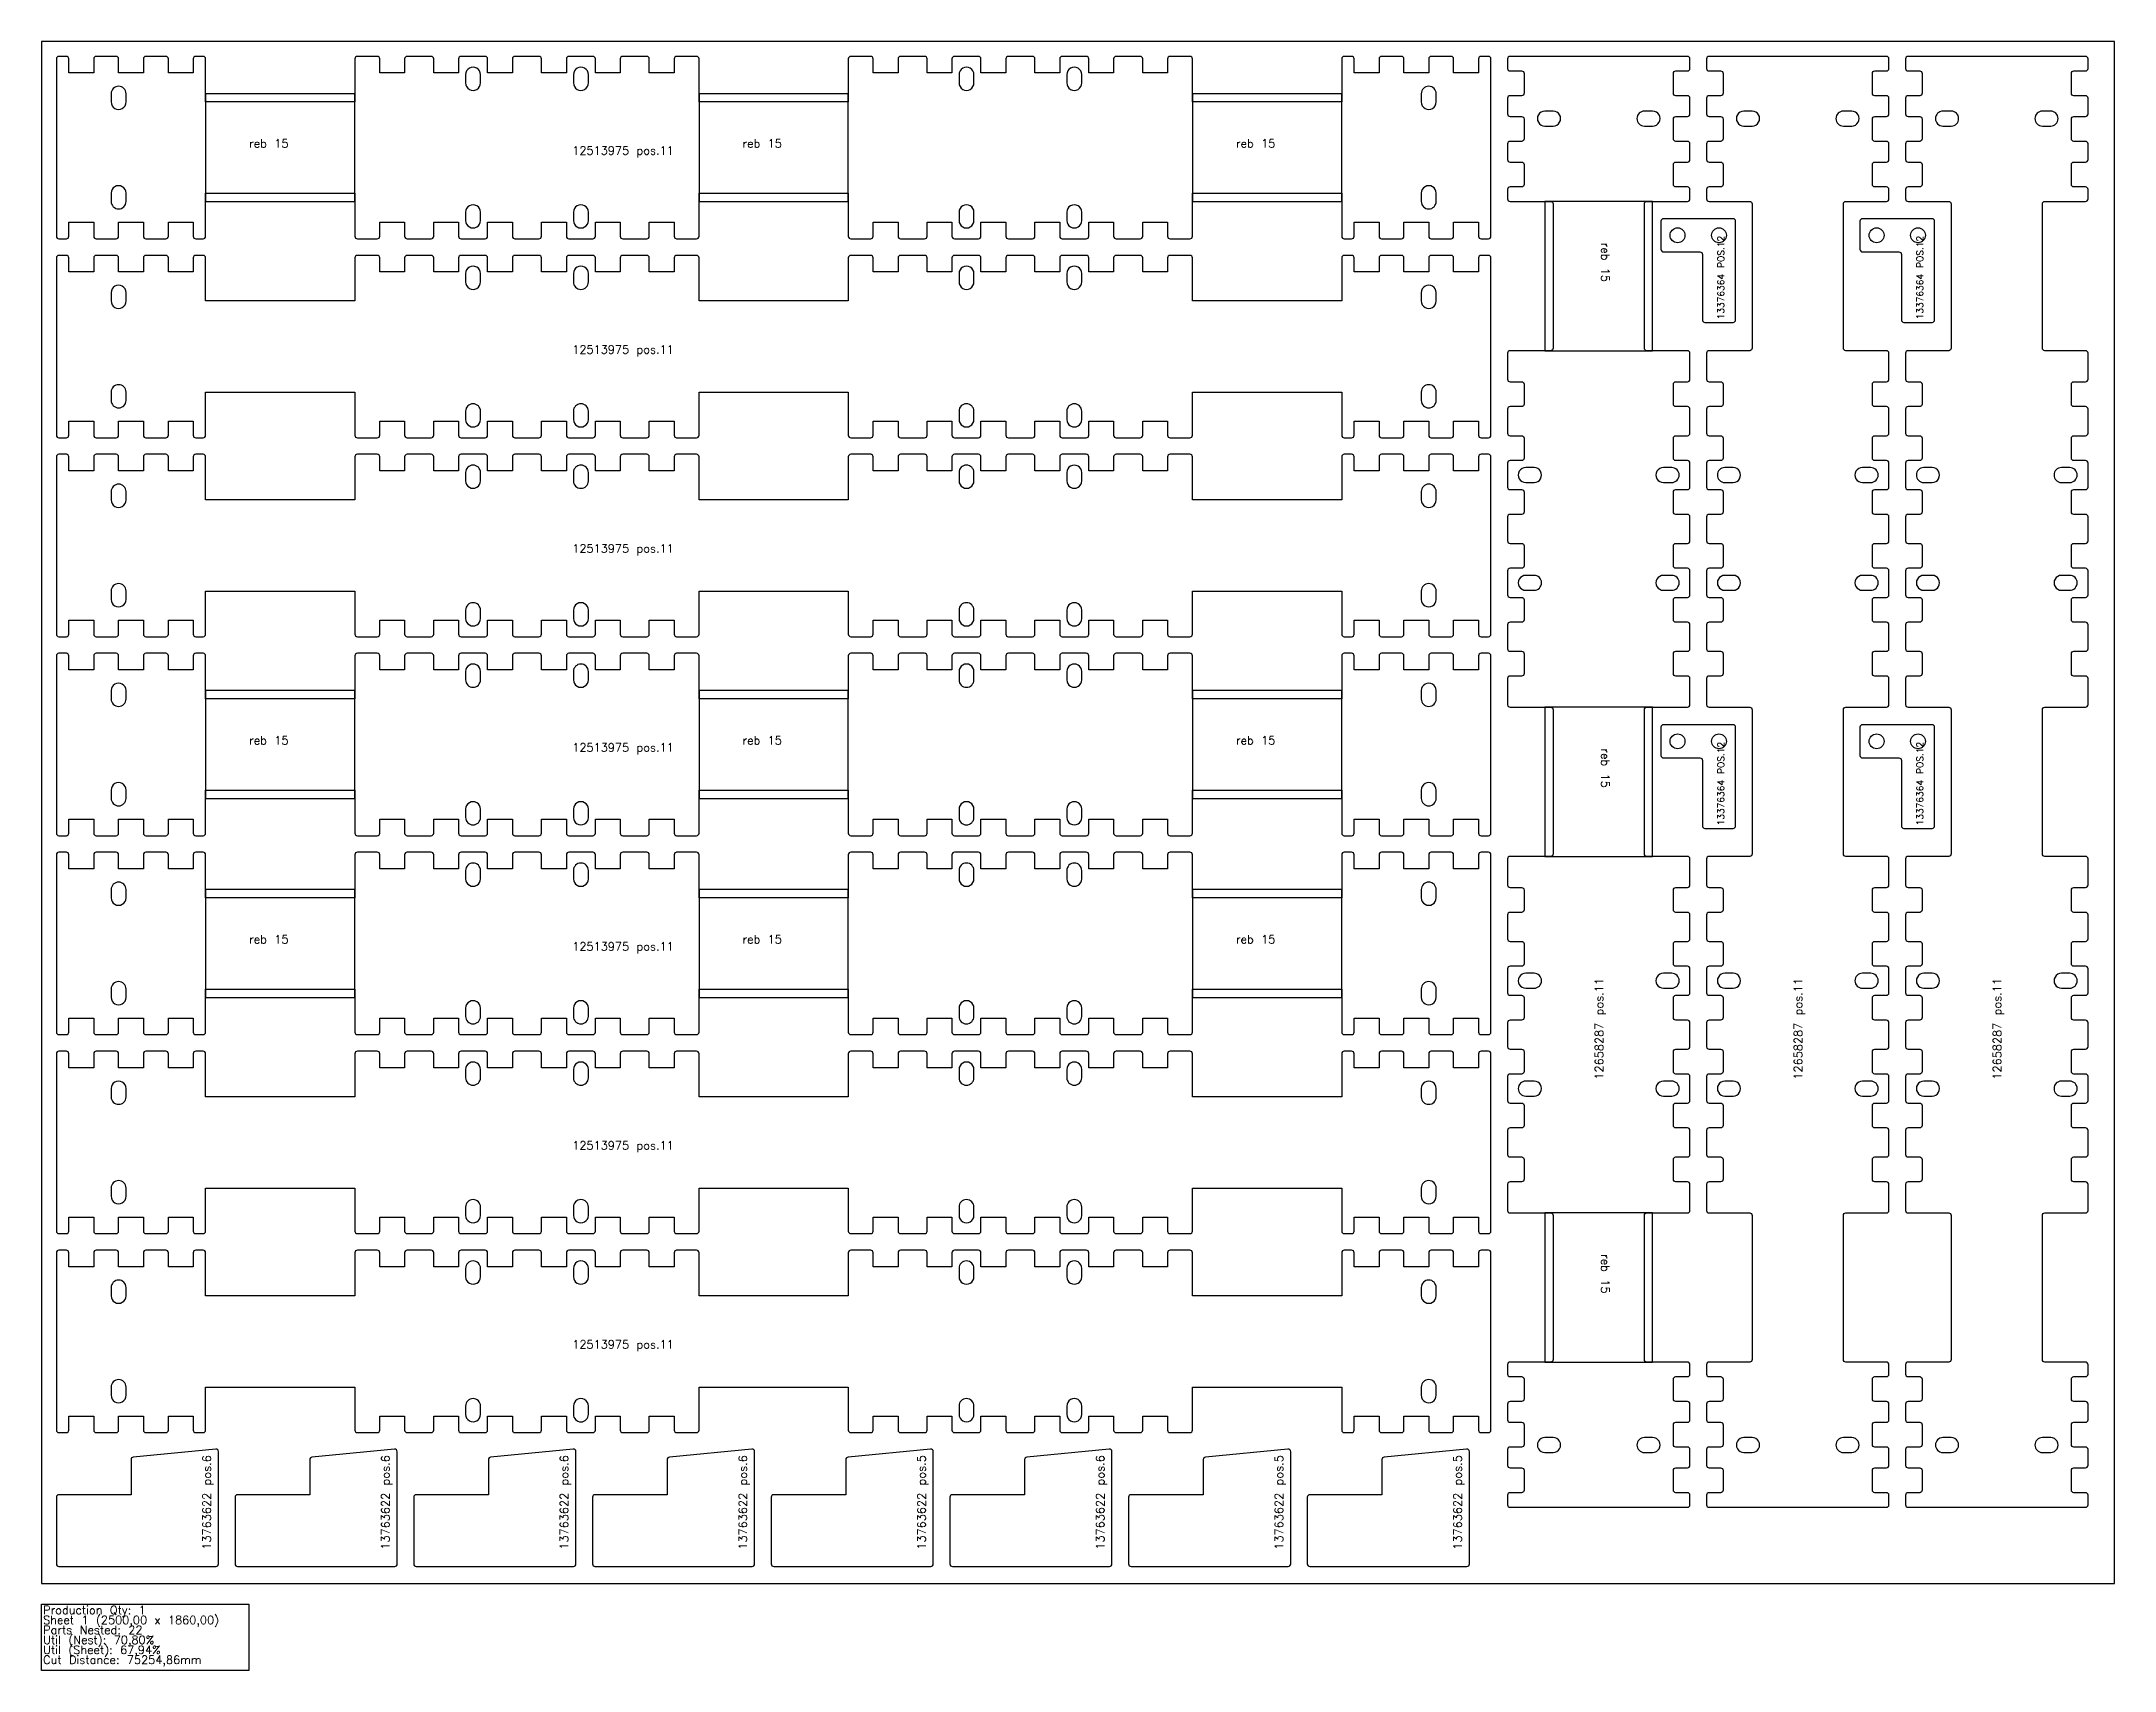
# Model space of a CAD drawing. Header units: millimetres. Extents: x 0 to 2500, y -105 to 1860.
import ezdxf

# ---------------------------------------------------------------- set-up
doc = ezdxf.new("R2010")
doc.units = ezdxf.units.MM
for name, color, linetype in [('12658287', 7, 'Continuous'), ('13376364v01', 7, 'Continuous'), ('13763622', 7, 'Continuous'), ('Rebaixo', 7, 'Continuous'), ('sheet', 24, 'Continuous'), ('Stats', 7, 'Continuous'), ('Texto', 7, 'Continuous')]:
    doc.layers.add(name, color=color, linetype=linetype)
doc.styles.get("Standard").update_dxf_attribs({"font": 'txt.shx'})

msp = doc.modelspace()

# ---------------------------------------------------------------- texts
at = {"layer": 'Rebaixo', "color": 6, "char_height": 10, "attachment_point": 1}
for insert in [(250.5, 1742), (845.5, 1742), (1440.5, 1742), (250.5, 1022), (845.5, 1022), (1440.5, 1022), (250.5, 782), (845.5, 782), (1440.5, 782)]:
    msp.add_mtext_dynamic_manual_height_columns('reb 15', width=81.56, gutter_width=12.5, heights=[0], dxfattribs=dict(at, insert=insert))
at = {"layer": 'Rebaixo', "color": 1, "char_height": 10, "attachment_point": 1, "rotation": 270}
for insert in [(1890.9, 1617.3), (1890.9, 1007.3), (1890.9, 397.3)]:
    msp.add_mtext_dynamic_manual_height_columns('reb 15', width=89.19, gutter_width=12.5, heights=[0], dxfattribs=dict(at, insert=insert))
at = {"layer": 'Stats', "color": 60}
for s, p in [('Sheet 1 (2500,00 x 1860,00)', (2, -49)), ('Production Qty: 1', (2, -37)), ('Parts Nested: 22', (2, -61)), ('Util (Nest): 70,80%', (2, -73)), ('Util (Sheet): 67,94%', (2, -85)), ('Cut Distance: 75254,86mm', (2, -97))]:
    msp.add_text(s, height=10, dxfattribs=at).set_placement(p)
at = {"layer": 'Texto', "color": 6, "char_height": 10, "width": 172.613, "attachment_point": 1}
for insert in [(640.1, 1733.4), (640.1, 1013.4), (640.1, 773.4)]:
    msp.add_mtext('12513975 pos.11', dxfattribs=dict(at, insert=insert))
at = {"layer": 'Texto', "color": 2, "attachment_point": 1, "rotation": 90}
for s, insert, char_height, width in [('13376364 POS.12', (2021.3, 1524.8), 8, 165.283), ('13376364 POS.12', (2261.3, 1524.8), 8, 165.283), ('13376364 POS.12', (2021.3, 914.4), 8, 165.283), ('13376364 POS.12', (2261.3, 914.4), 8, 165.283), ('12658287 pos.11', (2113.4, 607.8), 10, 350.856), ('12658287 pos.11', (2353.4, 607.8), 10, 350.856), ('13763622 pos.6', (194.3, 40.8), 10, 113.35), ('13763622 pos.6', (409.8, 40.8), 10, 113.35), ('13763622 pos.6', (625.3, 40.8), 10, 113.35), ('13763622 pos.6', (840.8, 40.8), 10, 113.35), ('13763622 pos.5', (1056.3, 40.8), 10, 113.35), ('13763622 pos.6', (1271.8, 40.8), 10, 113.35), ('13763622 pos.5', (1487.3, 40.8), 10, 113.35), ('13763622 pos.5', (1702.8, 40.8), 10, 113.35)]:
    msp.add_mtext(s, dxfattribs=dict(at, insert=insert, char_height=char_height, width=width))
at = {"layer": 'Texto', "color": 2, "char_height": 10, "width": 172.613, "attachment_point": 1}
for insert in [(640.1, 1493.4), (640.1, 1253.4), (640.1, 533.4), (640.1, 293.4)]:
    msp.add_mtext('12513975 pos.11', dxfattribs=dict(at, insert=insert))
at = {"layer": 'Texto', "color": 1, "insert": (1873.4, 607.8), "char_height": 10, "width": 350.856, "attachment_point": 1, "rotation": 90}
msp.add_mtext('12658287 pos.11', dxfattribs=at)

# ---------------------------------------------------------------- linework, layer by layer
at = {"color": 6}
for points in [[(150, 1842), (126, 1842, 0.414214), (123, 1839), (123, 1822), (93, 1822), (93, 1839, 0.414214), (90, 1842), (66, 1842, 0.414214), (63, 1839), (63, 1822), (33, 1822), (33, 1839, 0.414214), (30, 1842), (21, 1842, 0.414214), (18, 1839), (18, 1625, 0.414214), (21, 1622), (30, 1622, 0.414214), (33, 1625), (33, 1642), (63, 1642), (63, 1625, 0.414214), (66, 1622), (90, 1622, 0.414214), (93, 1625), (93, 1642), (123, 1642), (123, 1625, 0.414214), (126, 1622), (150, 1622, 0.414214), (153, 1625), (153, 1642), (183, 1642), (183, 1625, 0.414214), (186, 1622), (195, 1622, 0.414214), (198, 1625), (198, 1677), (378, 1677), (378, 1625, 0.414214), (381, 1622), (405, 1622, 0.414214), (408, 1625), (408, 1642), (438, 1642), (438, 1625, 0.414214), (441, 1622), (470, 1622, 0.414214), (473, 1625), (473, 1642), (503, 1642), (503, 1625, 0.414214), (506, 1622), (535, 1622, 0.414214), (538, 1625), (538, 1642), (568, 1642), (568, 1625, 0.414214), (571, 1622), (600, 1622, 0.414214), (603, 1625), (603, 1642), (633, 1642), (633, 1625, 0.414214), (636, 1622), (665, 1622, 0.414214), (668, 1625), (668, 1642), (698, 1642), (698, 1625, 0.414214), (701, 1622), (730, 1622, 0.414214), (733, 1625), (733, 1642), (763, 1642), (763, 1625, 0.414214), (766, 1622), (790, 1622, 0.414214), (793, 1625), (793, 1677), (973, 1677), (973, 1625, 0.414214), (976, 1622), (1000, 1622, 0.414214), (1003, 1625), (1003, 1642), (1033, 1642), (1033, 1625, 0.414214), (1036, 1622), (1065, 1622, 0.414214), (1068, 1625), (1068, 1642), (1098, 1642), (1098, 1625, 0.414214), (1101, 1622), (1130, 1622, 0.414214), (1133, 1625), (1133, 1642), (1163, 1642), (1163, 1625, 0.414214), (1166, 1622), (1195, 1622, 0.414214), (1198, 1625), (1198, 1642), (1228, 1642), (1228, 1625, 0.414214), (1231, 1622), (1260, 1622, 0.414214), (1263, 1625), (1263, 1642), (1293, 1642), (1293, 1625, 0.414214), (1296, 1622), (1325, 1622, 0.414214), (1328, 1625), (1328, 1642), (1358, 1642), (1358, 1625, 0.414214), (1361, 1622), (1385, 1622, 0.414214), (1388, 1625), (1388, 1677), (1568, 1677), (1568, 1625, 0.414214), (1571, 1622), (1580, 1622, 0.414214), (1583, 1625), (1583, 1642), (1613, 1642), (1613, 1625, 0.414214), (1616, 1622), (1640, 1622, 0.414214), (1643, 1625), (1643, 1642), (1673, 1642), (1673, 1625, 0.414214), (1676, 1622), (1700, 1622, 0.414214), (1703, 1625), (1703, 1642), (1733, 1642), (1733, 1625, 0.414214), (1736, 1622), (1745, 1622, 0.414214), (1748, 1625), (1748, 1839, 0.414214), (1745, 1842), (1736, 1842, 0.414214), (1733, 1839), (1733, 1822), (1703, 1822), (1703, 1839, 0.414214), (1700, 1842), (1676, 1842, 0.414214), (1673, 1839), (1673, 1822), (1643, 1822), (1643, 1839, 0.414214), (1640, 1842), (1616, 1842, 0.414214), (1613, 1839), (1613, 1822), (1583, 1822), (1583, 1839, 0.414214), (1580, 1842), (1571, 1842, 0.414214), (1568, 1839), (1568, 1787), (1388, 1787), (1388, 1839, 0.414214), (1385, 1842), (1361, 1842, 0.414214), (1358, 1839), (1358, 1822), (1328, 1822), (1328, 1839, 0.414214), (1325, 1842), (1296, 1842, 0.414214), (1293, 1839), (1293, 1822), (1263, 1822), (1263, 1839, 0.414214), (1260, 1842), (1231, 1842, 0.414214), (1228, 1839), (1228, 1822), (1198, 1822), (1198, 1839, 0.414214), (1195, 1842), (1166, 1842, 0.414214), (1163, 1839), (1163, 1822), (1133, 1822), (1133, 1839, 0.414214), (1130, 1842), (1101, 1842, 0.414214), (1098, 1839), (1098, 1822), (1068, 1822), (1068, 1839, 0.414214), (1065, 1842), (1036, 1842, 0.414214), (1033, 1839), (1033, 1822), (1003, 1822), (1003, 1839, 0.414214), (1000, 1842), (976, 1842, 0.414214), (973, 1839), (973, 1787), (793, 1787), (793, 1839, 0.414214), (790, 1842), (766, 1842, 0.414214), (763, 1839), (763, 1822), (733, 1822), (733, 1839, 0.414214), (730, 1842), (701, 1842, 0.414214), (698, 1839), (698, 1822), (668, 1822), (668, 1839, 0.414214), (665, 1842), (636, 1842, 0.414214), (633, 1839), (633, 1822), (603, 1822), (603, 1839, 0.414214), (600, 1842), (571, 1842, 0.414214), (568, 1839), (568, 1822), (538, 1822), (538, 1839, 0.414214), (535, 1842), (506, 1842, 0.414214), (503, 1839), (503, 1822), (473, 1822), (473, 1839, 0.414214), (470, 1842), (441, 1842, 0.414214), (438, 1839), (438, 1822), (408, 1822), (408, 1839, 0.414214), (405, 1842), (381, 1842, 0.414214), (378, 1839), (378, 1787), (198, 1787), (198, 1839, 0.414214), (195, 1842), (186, 1842, 0.414214), (183, 1839), (183, 1822), (153, 1822), (153, 1839, 0.414214)], [(511.5, 1810, 1.000012), (529.5, 1810), (529.5, 1820, 1.000015), (511.5, 1820)], [(641.5, 1810, 1.000009), (659.5, 1810), (659.5, 1820, 1.000017), (641.5, 1820)], [(1106.5, 1810, 1.000012), (1124.5, 1810), (1124.5, 1820, 1.000015), (1106.5, 1820)], [(1236.5, 1810, 1.000015), (1254.5, 1810), (1254.5, 1820, 1.000017), (1236.5, 1820)], [(84, 1787, 1.000012), (102, 1787), (102, 1797, 0.999988), (84, 1797)], [(1664, 1787, 1.000012), (1682, 1787), (1682, 1797, 0.999988), (1664, 1797)], [(102, 1677, 1.000015), (84, 1677), (84, 1667, 0.999985), (102, 1667)], [(1682, 1677, 1.000015), (1664, 1677), (1664, 1667, 0.999985), (1682, 1667)], [(529.5, 1654, 1.000015), (511.5, 1654), (511.5, 1644, 1.000012), (529.5, 1644)], [(659.5, 1654, 1.00001), (641.5, 1654), (641.5, 1644, 1.000016), (659.5, 1644)], [(1124.5, 1654, 1.000015), (1106.5, 1654), (1106.5, 1644, 1.000012), (1124.5, 1644)], [(1254.5, 1654, 1.000017), (1236.5, 1654), (1236.5, 1644, 1.000015), (1254.5, 1644)], [(150, 1122), (126, 1122, 0.414214), (123, 1119), (123, 1102), (93, 1102), (93, 1119, 0.414214), (90, 1122), (66, 1122, 0.414214), (63, 1119), (63, 1102), (33, 1102), (33, 1119, 0.414214), (30, 1122), (21, 1122, 0.414214), (18, 1119), (18, 905, 0.414214), (21, 902), (30, 902, 0.414214), (33, 905), (33, 922), (63, 922), (63, 905, 0.414214), (66, 902), (90, 902, 0.414214), (93, 905), (93, 922), (123, 922), (123, 905, 0.414214), (126, 902), (150, 902, 0.414214), (153, 905), (153, 922), (183, 922), (183, 905, 0.414214), (186, 902), (195, 902, 0.414214), (198, 905), (198, 957), (378, 957), (378, 905, 0.414214), (381, 902), (405, 902, 0.414214), (408, 905), (408, 922), (438, 922), (438, 905, 0.414214), (441, 902), (470, 902, 0.414214), (473, 905), (473, 922), (503, 922), (503, 905, 0.414214), (506, 902), (535, 902, 0.414214), (538, 905), (538, 922), (568, 922), (568, 905, 0.414214), (571, 902), (600, 902, 0.414214), (603, 905), (603, 922), (633, 922), (633, 905, 0.414214), (636, 902), (665, 902, 0.414214), (668, 905), (668, 922), (698, 922), (698, 905, 0.414214), (701, 902), (730, 902, 0.414214), (733, 905), (733, 922), (763, 922), (763, 905, 0.414214), (766, 902), (790, 902, 0.414214), (793, 905), (793, 957), (973, 957), (973, 905, 0.414214), (976, 902), (1000, 902, 0.414214), (1003, 905), (1003, 922), (1033, 922), (1033, 905, 0.414214), (1036, 902), (1065, 902, 0.414214), (1068, 905), (1068, 922), (1098, 922), (1098, 905, 0.414214), (1101, 902), (1130, 902, 0.414214), (1133, 905), (1133, 922), (1163, 922), (1163, 905, 0.414214), (1166, 902), (1195, 902, 0.414214), (1198, 905), (1198, 922), (1228, 922), (1228, 905, 0.414214), (1231, 902), (1260, 902, 0.414214), (1263, 905), (1263, 922), (1293, 922), (1293, 905, 0.414214), (1296, 902), (1325, 902, 0.414214), (1328, 905), (1328, 922), (1358, 922), (1358, 905, 0.414214), (1361, 902), (1385, 902, 0.414214), (1388, 905), (1388, 957), (1568, 957), (1568, 905, 0.414214), (1571, 902), (1580, 902, 0.414214), (1583, 905), (1583, 922), (1613, 922), (1613, 905, 0.414214), (1616, 902), (1640, 902, 0.414214), (1643, 905), (1643, 922), (1673, 922), (1673, 905, 0.414214), (1676, 902), (1700, 902, 0.414214), (1703, 905), (1703, 922), (1733, 922), (1733, 905, 0.414214), (1736, 902), (1745, 902, 0.414214), (1748, 905), (1748, 1119, 0.414214), (1745, 1122), (1736, 1122, 0.414214), (1733, 1119), (1733, 1102), (1703, 1102), (1703, 1119, 0.414214), (1700, 1122), (1676, 1122, 0.414214), (1673, 1119), (1673, 1102), (1643, 1102), (1643, 1119, 0.414214), (1640, 1122), (1616, 1122, 0.414214), (1613, 1119), (1613, 1102), (1583, 1102), (1583, 1119, 0.414214), (1580, 1122), (1571, 1122, 0.414214), (1568, 1119), (1568, 1067), (1388, 1067), (1388, 1119, 0.414214), (1385, 1122), (1361, 1122, 0.414214), (1358, 1119), (1358, 1102), (1328, 1102), (1328, 1119, 0.414214), (1325, 1122), (1296, 1122, 0.414214), (1293, 1119), (1293, 1102), (1263, 1102), (1263, 1119, 0.414214), (1260, 1122), (1231, 1122, 0.414214), (1228, 1119), (1228, 1102), (1198, 1102), (1198, 1119, 0.414214), (1195, 1122), (1166, 1122, 0.414214), (1163, 1119), (1163, 1102), (1133, 1102), (1133, 1119, 0.414214), (1130, 1122), (1101, 1122, 0.414214), (1098, 1119), (1098, 1102), (1068, 1102), (1068, 1119, 0.414214), (1065, 1122), (1036, 1122, 0.414214), (1033, 1119), (1033, 1102), (1003, 1102), (1003, 1119, 0.414214), (1000, 1122), (976, 1122, 0.414214), (973, 1119), (973, 1067), (793, 1067), (793, 1119, 0.414214), (790, 1122), (766, 1122, 0.414214), (763, 1119), (763, 1102), (733, 1102), (733, 1119, 0.414214), (730, 1122), (701, 1122, 0.414214), (698, 1119), (698, 1102), (668, 1102), (668, 1119, 0.414214), (665, 1122), (636, 1122, 0.414214), (633, 1119), (633, 1102), (603, 1102), (603, 1119, 0.414214), (600, 1122), (571, 1122, 0.414214), (568, 1119), (568, 1102), (538, 1102), (538, 1119, 0.414214), (535, 1122), (506, 1122, 0.414214), (503, 1119), (503, 1102), (473, 1102), (473, 1119, 0.414214), (470, 1122), (441, 1122, 0.414214), (438, 1119), (438, 1102), (408, 1102), (408, 1119, 0.414214), (405, 1122), (381, 1122, 0.414214), (378, 1119), (378, 1067), (198, 1067), (198, 1119, 0.414214), (195, 1122), (186, 1122, 0.414214), (183, 1119), (183, 1102), (153, 1102), (153, 1119, 0.414214)], [(511.5, 1090, 0.999996), (529.5, 1090), (529.5, 1100, 1.000004), (511.5, 1100)], [(641.5, 1090, 1.000014), (659.5, 1090), (659.5, 1100, 0.99999), (641.5, 1100)], [(1106.5, 1090, 0.999996), (1124.5, 1090), (1124.5, 1100, 1.000004), (1106.5, 1100)], [(1236.5, 1090, 1.000008), (1254.5, 1090), (1254.5, 1100, 1.00001), (1236.5, 1100)], [(84, 1067, 0.999996), (102, 1067), (102, 1077, 1.000004), (84, 1077)], [(1664, 1067, 0.999996), (1682, 1067), (1682, 1077, 1.000004), (1664, 1077)], [(102, 957, 1.000004), (84, 957), (84, 947, 0.999996), (102, 947)], [(1682, 957, 1.000004), (1664, 957), (1664, 947, 0.999996), (1682, 947)], [(529.5, 934, 1.000004), (511.5, 934), (511.5, 924, 0.999996), (529.5, 924)], [(659.5, 934, 1.000009), (641.5, 934), (641.5, 924, 1.000014), (659.5, 924)], [(1124.5, 934, 1.000004), (1106.5, 934), (1106.5, 924, 0.999996), (1124.5, 924)], [(1254.5, 934, 1.00001), (1236.5, 934), (1236.5, 924, 1.000008), (1254.5, 924)], [(150, 882), (126, 882, 0.414214), (123, 879), (123, 862), (93, 862), (93, 879, 0.414214), (90, 882), (66, 882, 0.414214), (63, 879), (63, 862), (33, 862), (33, 879, 0.414214), (30, 882), (21, 882, 0.414214), (18, 879), (18, 665, 0.414214), (21, 662), (30, 662, 0.414214), (33, 665), (33, 682), (63, 682), (63, 665, 0.414214), (66, 662), (90, 662, 0.414214), (93, 665), (93, 682), (123, 682), (123, 665, 0.414214), (126, 662), (150, 662, 0.414214), (153, 665), (153, 682), (183, 682), (183, 665, 0.414214), (186, 662), (195, 662, 0.414214), (198, 665), (198, 717), (378, 717), (378, 665, 0.414214), (381, 662), (405, 662, 0.414214), (408, 665), (408, 682), (438, 682), (438, 665, 0.414214), (441, 662), (470, 662, 0.414214), (473, 665), (473, 682), (503, 682), (503, 665, 0.414214), (506, 662), (535, 662, 0.414214), (538, 665), (538, 682), (568, 682), (568, 665, 0.414214), (571, 662), (600, 662, 0.414214), (603, 665), (603, 682), (633, 682), (633, 665, 0.414214), (636, 662), (665, 662, 0.414214), (668, 665), (668, 682), (698, 682), (698, 665, 0.414214), (701, 662), (730, 662, 0.414214), (733, 665), (733, 682), (763, 682), (763, 665, 0.414214), (766, 662), (790, 662, 0.414214), (793, 665), (793, 717), (973, 717), (973, 665, 0.414214), (976, 662), (1000, 662, 0.414214), (1003, 665), (1003, 682), (1033, 682), (1033, 665, 0.414214), (1036, 662), (1065, 662, 0.414214), (1068, 665), (1068, 682), (1098, 682), (1098, 665, 0.414214), (1101, 662), (1130, 662, 0.414214), (1133, 665), (1133, 682), (1163, 682), (1163, 665, 0.414214), (1166, 662), (1195, 662, 0.414214), (1198, 665), (1198, 682), (1228, 682), (1228, 665, 0.414214), (1231, 662), (1260, 662, 0.414214), (1263, 665), (1263, 682), (1293, 682), (1293, 665, 0.414214), (1296, 662), (1325, 662, 0.414214), (1328, 665), (1328, 682), (1358, 682), (1358, 665, 0.414214), (1361, 662), (1385, 662, 0.414214), (1388, 665), (1388, 717), (1568, 717), (1568, 665, 0.414214), (1571, 662), (1580, 662, 0.414214), (1583, 665), (1583, 682), (1613, 682), (1613, 665, 0.414214), (1616, 662), (1640, 662, 0.414214), (1643, 665), (1643, 682), (1673, 682), (1673, 665, 0.414214), (1676, 662), (1700, 662, 0.414214), (1703, 665), (1703, 682), (1733, 682), (1733, 665, 0.414214), (1736, 662), (1745, 662, 0.414214), (1748, 665), (1748, 879, 0.414214), (1745, 882), (1736, 882, 0.414214), (1733, 879), (1733, 862), (1703, 862), (1703, 879, 0.414214), (1700, 882), (1676, 882, 0.414214), (1673, 879), (1673, 862), (1643, 862), (1643, 879, 0.414214), (1640, 882), (1616, 882, 0.414214), (1613, 879), (1613, 862), (1583, 862), (1583, 879, 0.414214), (1580, 882), (1571, 882, 0.414214), (1568, 879), (1568, 827), (1388, 827), (1388, 879, 0.414214), (1385, 882), (1361, 882, 0.414214), (1358, 879), (1358, 862), (1328, 862), (1328, 879, 0.414214), (1325, 882), (1296, 882, 0.414214), (1293, 879), (1293, 862), (1263, 862), (1263, 879, 0.414214), (1260, 882), (1231, 882, 0.414214), (1228, 879), (1228, 862), (1198, 862), (1198, 879, 0.414214), (1195, 882), (1166, 882, 0.414214), (1163, 879), (1163, 862), (1133, 862), (1133, 879, 0.414214), (1130, 882), (1101, 882, 0.414214), (1098, 879), (1098, 862), (1068, 862), (1068, 879, 0.414214), (1065, 882), (1036, 882, 0.414214), (1033, 879), (1033, 862), (1003, 862), (1003, 879, 0.414214), (1000, 882), (976, 882, 0.414214), (973, 879), (973, 827), (793, 827), (793, 879, 0.414214), (790, 882), (766, 882, 0.414214), (763, 879), (763, 862), (733, 862), (733, 879, 0.414214), (730, 882), (701, 882, 0.414214), (698, 879), (698, 862), (668, 862), (668, 879, 0.414214), (665, 882), (636, 882, 0.414214), (633, 879), (633, 862), (603, 862), (603, 879, 0.414214), (600, 882), (571, 882, 0.414214), (568, 879), (568, 862), (538, 862), (538, 879, 0.414214), (535, 882), (506, 882, 0.414214), (503, 879), (503, 862), (473, 862), (473, 879, 0.414214), (470, 882), (441, 882, 0.414214), (438, 879), (438, 862), (408, 862), (408, 879, 0.414214), (405, 882), (381, 882, 0.414214), (378, 879), (378, 827), (198, 827), (198, 879, 0.414214), (195, 882), (186, 882, 0.414214), (183, 879), (183, 862), (153, 862), (153, 879, 0.414214)], [(511.5, 850, 1.000013), (529.5, 850), (529.5, 860, 0.999987), (511.5, 860)], [(641.5, 850, 1.000017), (659.5, 850), (659.5, 860, 0.999983), (641.5, 860)], [(1106.5, 850, 1.000013), (1124.5, 850), (1124.5, 860, 0.999987), (1106.5, 860)], [(1236.5, 850, 1.000016), (1254.5, 850), (1254.5, 860, 0.999991), (1236.5, 860)], [(84, 827, 1.000013), (102, 827), (102, 837, 0.999987), (84, 837)], [(1664, 827, 1.000013), (1682, 827), (1682, 837, 0.999987), (1664, 837)], [(102, 717, 0.999987), (84, 717), (84, 707, 1.000013), (102, 707)], [(1682, 717, 0.999987), (1664, 717), (1664, 707, 1.000013), (1682, 707)], [(529.5, 694, 1.000014), (511.5, 694), (511.5, 684, 0.999986), (529.5, 684)], [(659.5, 694, 1.000016), (641.5, 694), (641.5, 684, 0.999992), (659.5, 684)], [(1124.5, 694, 1.000014), (1106.5, 694), (1106.5, 684, 0.999986), (1124.5, 684)], [(1254.5, 694, 1.000017), (1236.5, 694), (1236.5, 684, 0.999989), (1254.5, 684)]]:
    msp.add_lwpolyline(points, format="xyb", close=True, dxfattribs=at)
at = {"color": 2}
for points in [[(150, 1602), (126, 1602, 0.414214), (123, 1599), (123, 1582), (93, 1582), (93, 1599, 0.414214), (90, 1602), (66, 1602, 0.414214), (63, 1599), (63, 1582), (33, 1582), (33, 1599, 0.414214), (30, 1602), (21, 1602, 0.414214), (18, 1599), (18, 1385, 0.414214), (21, 1382), (30, 1382, 0.414214), (33, 1385), (33, 1402), (63, 1402), (63, 1385, 0.414214), (66, 1382), (90, 1382, 0.414214), (93, 1385), (93, 1402), (123, 1402), (123, 1385, 0.414214), (126, 1382), (150, 1382, 0.414214), (153, 1385), (153, 1402), (183, 1402), (183, 1385, 0.414214), (186, 1382), (195, 1382, 0.414214), (198, 1385), (198, 1437), (378, 1437), (378, 1385, 0.414214), (381, 1382), (405, 1382, 0.414214), (408, 1385), (408, 1402), (438, 1402), (438, 1385, 0.414214), (441, 1382), (470, 1382, 0.414214), (473, 1385), (473, 1402), (503, 1402), (503, 1385, 0.414214), (506, 1382), (535, 1382, 0.414214), (538, 1385), (538, 1402), (568, 1402), (568, 1385, 0.414214), (571, 1382), (600, 1382, 0.414214), (603, 1385), (603, 1402), (633, 1402), (633, 1385, 0.414214), (636, 1382), (665, 1382, 0.414214), (668, 1385), (668, 1402), (698, 1402), (698, 1385, 0.414214), (701, 1382), (730, 1382, 0.414214), (733, 1385), (733, 1402), (763, 1402), (763, 1385, 0.414214), (766, 1382), (790, 1382, 0.414214), (793, 1385), (793, 1437), (973, 1437), (973, 1385, 0.414214), (976, 1382), (1000, 1382, 0.414214), (1003, 1385), (1003, 1402), (1033, 1402), (1033, 1385, 0.414214), (1036, 1382), (1065, 1382, 0.414214), (1068, 1385), (1068, 1402), (1098, 1402), (1098, 1385, 0.414214), (1101, 1382), (1130, 1382, 0.414214), (1133, 1385), (1133, 1402), (1163, 1402), (1163, 1385, 0.414214), (1166, 1382), (1195, 1382, 0.414214), (1198, 1385), (1198, 1402), (1228, 1402), (1228, 1385, 0.414214), (1231, 1382), (1260, 1382, 0.414214), (1263, 1385), (1263, 1402), (1293, 1402), (1293, 1385, 0.414214), (1296, 1382), (1325, 1382, 0.414214), (1328, 1385), (1328, 1402), (1358, 1402), (1358, 1385, 0.414214), (1361, 1382), (1385, 1382, 0.414214), (1388, 1385), (1388, 1437), (1568, 1437), (1568, 1385, 0.414214), (1571, 1382), (1580, 1382, 0.414214), (1583, 1385), (1583, 1402), (1613, 1402), (1613, 1385, 0.414214), (1616, 1382), (1640, 1382, 0.414214), (1643, 1385), (1643, 1402), (1673, 1402), (1673, 1385, 0.414214), (1676, 1382), (1700, 1382, 0.414214), (1703, 1385), (1703, 1402), (1733, 1402), (1733, 1385, 0.414214), (1736, 1382), (1745, 1382, 0.414214), (1748, 1385), (1748, 1599, 0.414214), (1745, 1602), (1736, 1602, 0.414214), (1733, 1599), (1733, 1582), (1703, 1582), (1703, 1599, 0.414214), (1700, 1602), (1676, 1602, 0.414214), (1673, 1599), (1673, 1582), (1643, 1582), (1643, 1599, 0.414214), (1640, 1602), (1616, 1602, 0.414214), (1613, 1599), (1613, 1582), (1583, 1582), (1583, 1599, 0.414214), (1580, 1602), (1571, 1602, 0.414214), (1568, 1599), (1568, 1547), (1388, 1547), (1388, 1599, 0.414214), (1385, 1602), (1361, 1602, 0.414214), (1358, 1599), (1358, 1582), (1328, 1582), (1328, 1599, 0.414214), (1325, 1602), (1296, 1602, 0.414214), (1293, 1599), (1293, 1582), (1263, 1582), (1263, 1599, 0.414214), (1260, 1602), (1231, 1602, 0.414214), (1228, 1599), (1228, 1582), (1198, 1582), (1198, 1599, 0.414214), (1195, 1602), (1166, 1602, 0.414214), (1163, 1599), (1163, 1582), (1133, 1582), (1133, 1599, 0.414214), (1130, 1602), (1101, 1602, 0.414214), (1098, 1599), (1098, 1582), (1068, 1582), (1068, 1599, 0.414214), (1065, 1602), (1036, 1602, 0.414214), (1033, 1599), (1033, 1582), (1003, 1582), (1003, 1599, 0.414214), (1000, 1602), (976, 1602, 0.414214), (973, 1599), (973, 1547), (793, 1547), (793, 1599, 0.414214), (790, 1602), (766, 1602, 0.414214), (763, 1599), (763, 1582), (733, 1582), (733, 1599, 0.414214), (730, 1602), (701, 1602, 0.414214), (698, 1599), (698, 1582), (668, 1582), (668, 1599, 0.414214), (665, 1602), (636, 1602, 0.414214), (633, 1599), (633, 1582), (603, 1582), (603, 1599, 0.414214), (600, 1602), (571, 1602, 0.414214), (568, 1599), (568, 1582), (538, 1582), (538, 1599, 0.414214), (535, 1602), (506, 1602, 0.414214), (503, 1599), (503, 1582), (473, 1582), (473, 1599, 0.414214), (470, 1602), (441, 1602, 0.414214), (438, 1599), (438, 1582), (408, 1582), (408, 1599, 0.414214), (405, 1602), (381, 1602, 0.414214), (378, 1599), (378, 1547), (198, 1547), (198, 1599, 0.414214), (195, 1602), (186, 1602, 0.414214), (183, 1599), (183, 1582), (153, 1582), (153, 1599, 0.414214)], [(511.5, 1570, 1.000014), (529.5, 1570), (529.5, 1580, 1.000013), (511.5, 1580)], [(641.5, 1570, 0.999986), (659.5, 1570), (659.5, 1580, 1.000008), (641.5, 1580)], [(1106.5, 1570, 1.000014), (1124.5, 1570), (1124.5, 1580, 1.000013), (1106.5, 1580)], [(1236.5, 1570, 1.000016), (1254.5, 1570), (1254.5, 1580, 1.000016), (1236.5, 1580)], [(84, 1547, 1.000014), (102, 1547), (102, 1557, 1.000013), (84, 1557)], [(1664, 1547, 1.000014), (1682, 1547), (1682, 1557, 1.000013), (1664, 1557)], [(102, 1437, 0.999986), (84, 1437), (84, 1427, 0.999987), (102, 1427)], [(1682, 1437, 0.999986), (1664, 1437), (1664, 1427, 0.999987), (1682, 1427)], [(529.5, 1414, 0.999986), (511.5, 1414), (511.5, 1404, 1.000014), (529.5, 1404)], [(659.5, 1414, 0.999989), (641.5, 1414), (641.5, 1404, 1.000014), (659.5, 1404)], [(1124.5, 1414, 0.999986), (1106.5, 1414), (1106.5, 1404, 1.000014), (1124.5, 1404)], [(1254.5, 1414, 0.999989), (1236.5, 1414), (1236.5, 1404, 1.000016), (1254.5, 1404)], [(150, 1362), (126, 1362, 0.414214), (123, 1359), (123, 1342), (93, 1342), (93, 1359, 0.414214), (90, 1362), (66, 1362, 0.414214), (63, 1359), (63, 1342), (33, 1342), (33, 1359, 0.414214), (30, 1362), (21, 1362, 0.414214), (18, 1359), (18, 1145, 0.414214), (21, 1142), (30, 1142, 0.414214), (33, 1145), (33, 1162), (63, 1162), (63, 1145, 0.414214), (66, 1142), (90, 1142, 0.414214), (93, 1145), (93, 1162), (123, 1162), (123, 1145, 0.414214), (126, 1142), (150, 1142, 0.414214), (153, 1145), (153, 1162), (183, 1162), (183, 1145, 0.414214), (186, 1142), (195, 1142, 0.414214), (198, 1145), (198, 1197), (378, 1197), (378, 1145, 0.414214), (381, 1142), (405, 1142, 0.414214), (408, 1145), (408, 1162), (438, 1162), (438, 1145, 0.414214), (441, 1142), (470, 1142, 0.414214), (473, 1145), (473, 1162), (503, 1162), (503, 1145, 0.414214), (506, 1142), (535, 1142, 0.414214), (538, 1145), (538, 1162), (568, 1162), (568, 1145, 0.414214), (571, 1142), (600, 1142, 0.414214), (603, 1145), (603, 1162), (633, 1162), (633, 1145, 0.414214), (636, 1142), (665, 1142, 0.414214), (668, 1145), (668, 1162), (698, 1162), (698, 1145, 0.414214), (701, 1142), (730, 1142, 0.414214), (733, 1145), (733, 1162), (763, 1162), (763, 1145, 0.414214), (766, 1142), (790, 1142, 0.414214), (793, 1145), (793, 1197), (973, 1197), (973, 1145, 0.414214), (976, 1142), (1000, 1142, 0.414214), (1003, 1145), (1003, 1162), (1033, 1162), (1033, 1145, 0.414214), (1036, 1142), (1065, 1142, 0.414214), (1068, 1145), (1068, 1162), (1098, 1162), (1098, 1145, 0.414214), (1101, 1142), (1130, 1142, 0.414214), (1133, 1145), (1133, 1162), (1163, 1162), (1163, 1145, 0.414214), (1166, 1142), (1195, 1142, 0.414214), (1198, 1145), (1198, 1162), (1228, 1162), (1228, 1145, 0.414214), (1231, 1142), (1260, 1142, 0.414214), (1263, 1145), (1263, 1162), (1293, 1162), (1293, 1145, 0.414214), (1296, 1142), (1325, 1142, 0.414214), (1328, 1145), (1328, 1162), (1358, 1162), (1358, 1145, 0.414214), (1361, 1142), (1385, 1142, 0.414214), (1388, 1145), (1388, 1197), (1568, 1197), (1568, 1145, 0.414214), (1571, 1142), (1580, 1142, 0.414214), (1583, 1145), (1583, 1162), (1613, 1162), (1613, 1145, 0.414214), (1616, 1142), (1640, 1142, 0.414214), (1643, 1145), (1643, 1162), (1673, 1162), (1673, 1145, 0.414214), (1676, 1142), (1700, 1142, 0.414214), (1703, 1145), (1703, 1162), (1733, 1162), (1733, 1145, 0.414214), (1736, 1142), (1745, 1142, 0.414214), (1748, 1145), (1748, 1359, 0.414214), (1745, 1362), (1736, 1362, 0.414214), (1733, 1359), (1733, 1342), (1703, 1342), (1703, 1359, 0.414214), (1700, 1362), (1676, 1362, 0.414214), (1673, 1359), (1673, 1342), (1643, 1342), (1643, 1359, 0.414214), (1640, 1362), (1616, 1362, 0.414214), (1613, 1359), (1613, 1342), (1583, 1342), (1583, 1359, 0.414214), (1580, 1362), (1571, 1362, 0.414214), (1568, 1359), (1568, 1307), (1388, 1307), (1388, 1359, 0.414214), (1385, 1362), (1361, 1362, 0.414214), (1358, 1359), (1358, 1342), (1328, 1342), (1328, 1359, 0.414214), (1325, 1362), (1296, 1362, 0.414214), (1293, 1359), (1293, 1342), (1263, 1342), (1263, 1359, 0.414214), (1260, 1362), (1231, 1362, 0.414214), (1228, 1359), (1228, 1342), (1198, 1342), (1198, 1359, 0.414214), (1195, 1362), (1166, 1362, 0.414214), (1163, 1359), (1163, 1342), (1133, 1342), (1133, 1359, 0.414214), (1130, 1362), (1101, 1362, 0.414214), (1098, 1359), (1098, 1342), (1068, 1342), (1068, 1359, 0.414214), (1065, 1362), (1036, 1362, 0.414214), (1033, 1359), (1033, 1342), (1003, 1342), (1003, 1359, 0.414214), (1000, 1362), (976, 1362, 0.414214), (973, 1359), (973, 1307), (793, 1307), (793, 1359, 0.414214), (790, 1362), (766, 1362, 0.414214), (763, 1359), (763, 1342), (733, 1342), (733, 1359, 0.414214), (730, 1362), (701, 1362, 0.414214), (698, 1359), (698, 1342), (668, 1342), (668, 1359, 0.414214), (665, 1362), (636, 1362, 0.414214), (633, 1359), (633, 1342), (603, 1342), (603, 1359, 0.414214), (600, 1362), (571, 1362, 0.414214), (568, 1359), (568, 1342), (538, 1342), (538, 1359, 0.414214), (535, 1362), (506, 1362, 0.414214), (503, 1359), (503, 1342), (473, 1342), (473, 1359, 0.414214), (470, 1362), (441, 1362, 0.414214), (438, 1359), (438, 1342), (408, 1342), (408, 1359, 0.414214), (405, 1362), (381, 1362, 0.414214), (378, 1359), (378, 1307), (198, 1307), (198, 1359, 0.414214), (195, 1362), (186, 1362, 0.414214), (183, 1359), (183, 1342), (153, 1342), (153, 1359, 0.414214)], [(84, 1307, 1.000003), (102, 1307), (102, 1317, 0.999997), (84, 1317)], [(511.5, 1330, 1.000003), (529.5, 1330), (529.5, 1340, 0.999997), (511.5, 1340)], [(641.5, 1330, 0.999991), (659.5, 1330), (659.5, 1340, 0.999989), (641.5, 1340)], [(1106.5, 1330, 1.000003), (1124.5, 1330), (1124.5, 1340, 0.999997), (1106.5, 1340)], [(1236.5, 1330, 1.000009), (1254.5, 1330), (1254.5, 1340, 1.000008), (1236.5, 1340)], [(1664, 1307, 1.000003), (1682, 1307), (1682, 1317, 0.999997), (1664, 1317)], [(102, 1197, 0.999997), (84, 1197), (84, 1187, 1.000003), (102, 1187)], [(1682, 1197, 0.999997), (1664, 1197), (1664, 1187, 1.000003), (1682, 1187)], [(529.5, 1174, 0.999997), (511.5, 1174), (511.5, 1164, 1.000003), (529.5, 1164)], [(659.5, 1174, 1.000008), (641.5, 1174), (641.5, 1164, 1.00001), (659.5, 1164)], [(1124.5, 1174, 0.999997), (1106.5, 1174), (1106.5, 1164, 1.000003), (1124.5, 1164)], [(1254.5, 1174, 1.000008), (1236.5, 1174), (1236.5, 1164, 1.000009), (1254.5, 1164)], [(150, 642), (126, 642, 0.414214), (123, 639), (123, 622), (93, 622), (93, 639, 0.414214), (90, 642), (66, 642, 0.414214), (63, 639), (63, 622), (33, 622), (33, 639, 0.414214), (30, 642), (21, 642, 0.414214), (18, 639), (18, 425, 0.414214), (21, 422), (30, 422, 0.414214), (33, 425), (33, 442), (63, 442), (63, 425, 0.414214), (66, 422), (90, 422, 0.414214), (93, 425), (93, 442), (123, 442), (123, 425, 0.414214), (126, 422), (150, 422, 0.414214), (153, 425), (153, 442), (183, 442), (183, 425, 0.414214), (186, 422), (195, 422, 0.414214), (198, 425), (198, 477), (378, 477), (378, 425, 0.414214), (381, 422), (405, 422, 0.414214), (408, 425), (408, 442), (438, 442), (438, 425, 0.414214), (441, 422), (470, 422, 0.414214), (473, 425), (473, 442), (503, 442), (503, 425, 0.414214), (506, 422), (535, 422, 0.414214), (538, 425), (538, 442), (568, 442), (568, 425, 0.414214), (571, 422), (600, 422, 0.414214), (603, 425), (603, 442), (633, 442), (633, 425, 0.414214), (636, 422), (665, 422, 0.414214), (668, 425), (668, 442), (698, 442), (698, 425, 0.414214), (701, 422), (730, 422, 0.414214), (733, 425), (733, 442), (763, 442), (763, 425, 0.414214), (766, 422), (790, 422, 0.414214), (793, 425), (793, 477), (973, 477), (973, 425, 0.414214), (976, 422), (1000, 422, 0.414214), (1003, 425), (1003, 442), (1033, 442), (1033, 425, 0.414214), (1036, 422), (1065, 422, 0.414214), (1068, 425), (1068, 442), (1098, 442), (1098, 425, 0.414214), (1101, 422), (1130, 422, 0.414214), (1133, 425), (1133, 442), (1163, 442), (1163, 425, 0.414214), (1166, 422), (1195, 422, 0.414214), (1198, 425), (1198, 442), (1228, 442), (1228, 425, 0.414214), (1231, 422), (1260, 422, 0.414214), (1263, 425), (1263, 442), (1293, 442), (1293, 425, 0.414214), (1296, 422), (1325, 422, 0.414214), (1328, 425), (1328, 442), (1358, 442), (1358, 425, 0.414214), (1361, 422), (1385, 422, 0.414214), (1388, 425), (1388, 477), (1568, 477), (1568, 425, 0.414214), (1571, 422), (1580, 422, 0.414214), (1583, 425), (1583, 442), (1613, 442), (1613, 425, 0.414214), (1616, 422), (1640, 422, 0.414214), (1643, 425), (1643, 442), (1673, 442), (1673, 425, 0.414214), (1676, 422), (1700, 422, 0.414214), (1703, 425), (1703, 442), (1733, 442), (1733, 425, 0.414214), (1736, 422), (1745, 422, 0.414214), (1748, 425), (1748, 639, 0.414214), (1745, 642), (1736, 642, 0.414214), (1733, 639), (1733, 622), (1703, 622), (1703, 639, 0.414214), (1700, 642), (1676, 642, 0.414214), (1673, 639), (1673, 622), (1643, 622), (1643, 639, 0.414214), (1640, 642), (1616, 642, 0.414214), (1613, 639), (1613, 622), (1583, 622), (1583, 639, 0.414214), (1580, 642), (1571, 642, 0.414214), (1568, 639), (1568, 587), (1388, 587), (1388, 639, 0.414214), (1385, 642), (1361, 642, 0.414214), (1358, 639), (1358, 622), (1328, 622), (1328, 639, 0.414214), (1325, 642), (1296, 642, 0.414214), (1293, 639), (1293, 622), (1263, 622), (1263, 639, 0.414214), (1260, 642), (1231, 642, 0.414214), (1228, 639), (1228, 622), (1198, 622), (1198, 639, 0.414214), (1195, 642), (1166, 642, 0.414214), (1163, 639), (1163, 622), (1133, 622), (1133, 639, 0.414214), (1130, 642), (1101, 642, 0.414214), (1098, 639), (1098, 622), (1068, 622), (1068, 639, 0.414214), (1065, 642), (1036, 642, 0.414214), (1033, 639), (1033, 622), (1003, 622), (1003, 639, 0.414214), (1000, 642), (976, 642, 0.414214), (973, 639), (973, 587), (793, 587), (793, 639, 0.414214), (790, 642), (766, 642, 0.414214), (763, 639), (763, 622), (733, 622), (733, 639, 0.414214), (730, 642), (701, 642, 0.414214), (698, 639), (698, 622), (668, 622), (668, 639, 0.414214), (665, 642), (636, 642, 0.414214), (633, 639), (633, 622), (603, 622), (603, 639, 0.414214), (600, 642), (571, 642, 0.414214), (568, 639), (568, 622), (538, 622), (538, 639, 0.414214), (535, 642), (506, 642, 0.414214), (503, 639), (503, 622), (473, 622), (473, 639, 0.414214), (470, 642), (441, 642, 0.414214), (438, 639), (438, 622), (408, 622), (408, 639, 0.414214), (405, 642), (381, 642, 0.414214), (378, 639), (378, 587), (198, 587), (198, 639, 0.414214), (195, 642), (186, 642, 0.414214), (183, 639), (183, 622), (153, 622), (153, 639, 0.414214)], [(511.5, 610, 0.999989), (529.5, 610), (529.5, 620, 1.000011), (511.5, 620)], [(641.5, 610, 0.999985), (659.5, 610), (659.5, 620, 1.000014), (641.5, 620)], [(1106.5, 610, 0.999989), (1124.5, 610), (1124.5, 620, 1.000011), (1106.5, 620)], [(1236.5, 610, 0.999993), (1254.5, 610), (1254.5, 620, 1.000014), (1236.5, 620)], [(84, 587, 0.999989), (102, 587), (102, 597, 1.000011), (84, 597)], [(1664, 587, 0.999989), (1682, 587), (1682, 597, 1.000011), (1664, 597)], [(102, 477, 0.999985), (84, 477), (84, 467, 1.000015), (102, 467)], [(1682, 477, 0.999985), (1664, 477), (1664, 467, 1.000015), (1682, 467)], [(529.5, 454, 0.999985), (511.5, 454), (511.5, 444, 1.000015), (529.5, 444)], [(659.5, 454, 0.999987), (641.5, 454), (641.5, 444, 1.000019), (659.5, 444)], [(1124.5, 454, 0.999985), (1106.5, 454), (1106.5, 444, 1.000015), (1124.5, 444)], [(1254.5, 454, 0.999987), (1236.5, 454), (1236.5, 444, 1.000018), (1254.5, 444)], [(150, 402), (126, 402, 0.414214), (123, 399), (123, 382), (93, 382), (93, 399, 0.414214), (90, 402), (66, 402, 0.414214), (63, 399), (63, 382), (33, 382), (33, 399, 0.414214), (30, 402), (21, 402, 0.414214), (18, 399), (18, 185, 0.414214), (21, 182), (30, 182, 0.414214), (33, 185), (33, 202), (63, 202), (63, 185, 0.414214), (66, 182), (90, 182, 0.414214), (93, 185), (93, 202), (123, 202), (123, 185, 0.414214), (126, 182), (150, 182, 0.414214), (153, 185), (153, 202), (183, 202), (183, 185, 0.414214), (186, 182), (195, 182, 0.414214), (198, 185), (198, 237), (378, 237), (378, 185, 0.414214), (381, 182), (405, 182, 0.414214), (408, 185), (408, 202), (438, 202), (438, 185, 0.414214), (441, 182), (470, 182, 0.414214), (473, 185), (473, 202), (503, 202), (503, 185, 0.414214), (506, 182), (535, 182, 0.414214), (538, 185), (538, 202), (568, 202), (568, 185, 0.414214), (571, 182), (600, 182, 0.414214), (603, 185), (603, 202), (633, 202), (633, 185, 0.414214), (636, 182), (665, 182, 0.414214), (668, 185), (668, 202), (698, 202), (698, 185, 0.414214), (701, 182), (730, 182, 0.414214), (733, 185), (733, 202), (763, 202), (763, 185, 0.414214), (766, 182), (790, 182, 0.414214), (793, 185), (793, 237), (973, 237), (973, 185, 0.414214), (976, 182), (1000, 182, 0.414214), (1003, 185), (1003, 202), (1033, 202), (1033, 185, 0.414214), (1036, 182), (1065, 182, 0.414214), (1068, 185), (1068, 202), (1098, 202), (1098, 185, 0.414214), (1101, 182), (1130, 182, 0.414214), (1133, 185), (1133, 202), (1163, 202), (1163, 185, 0.414214), (1166, 182), (1195, 182, 0.414214), (1198, 185), (1198, 202), (1228, 202), (1228, 185, 0.414214), (1231, 182), (1260, 182, 0.414214), (1263, 185), (1263, 202), (1293, 202), (1293, 185, 0.414214), (1296, 182), (1325, 182, 0.414214), (1328, 185), (1328, 202), (1358, 202), (1358, 185, 0.414214), (1361, 182), (1385, 182, 0.414214), (1388, 185), (1388, 237), (1568, 237), (1568, 185, 0.414214), (1571, 182), (1580, 182, 0.414214), (1583, 185), (1583, 202), (1613, 202), (1613, 185, 0.414214), (1616, 182), (1640, 182, 0.414214), (1643, 185), (1643, 202), (1673, 202), (1673, 185, 0.414214), (1676, 182), (1700, 182, 0.414214), (1703, 185), (1703, 202), (1733, 202), (1733, 185, 0.414214), (1736, 182), (1745, 182, 0.414214), (1748, 185), (1748, 399, 0.414214), (1745, 402), (1736, 402, 0.414214), (1733, 399), (1733, 382), (1703, 382), (1703, 399, 0.414214), (1700, 402), (1676, 402, 0.414214), (1673, 399), (1673, 382), (1643, 382), (1643, 399, 0.414214), (1640, 402), (1616, 402, 0.414214), (1613, 399), (1613, 382), (1583, 382), (1583, 399, 0.414214), (1580, 402), (1571, 402, 0.414214), (1568, 399), (1568, 347), (1388, 347), (1388, 399, 0.414214), (1385, 402), (1361, 402, 0.414214), (1358, 399), (1358, 382), (1328, 382), (1328, 399, 0.414214), (1325, 402), (1296, 402, 0.414214), (1293, 399), (1293, 382), (1263, 382), (1263, 399, 0.414214), (1260, 402), (1231, 402, 0.414214), (1228, 399), (1228, 382), (1198, 382), (1198, 399, 0.414214), (1195, 402), (1166, 402, 0.414214), (1163, 399), (1163, 382), (1133, 382), (1133, 399, 0.414214), (1130, 402), (1101, 402, 0.414214), (1098, 399), (1098, 382), (1068, 382), (1068, 399, 0.414214), (1065, 402), (1036, 402, 0.414214), (1033, 399), (1033, 382), (1003, 382), (1003, 399, 0.414214), (1000, 402), (976, 402, 0.414214), (973, 399), (973, 347), (793, 347), (793, 399, 0.414214), (790, 402), (766, 402, 0.414214), (763, 399), (763, 382), (733, 382), (733, 399, 0.414214), (730, 402), (701, 402, 0.414214), (698, 399), (698, 382), (668, 382), (668, 399, 0.414214), (665, 402), (636, 402, 0.414214), (633, 399), (633, 382), (603, 382), (603, 399, 0.414214), (600, 402), (571, 402, 0.414214), (568, 399), (568, 382), (538, 382), (538, 399, 0.414214), (535, 402), (506, 402, 0.414214), (503, 399), (503, 382), (473, 382), (473, 399, 0.414214), (470, 402), (441, 402, 0.414214), (438, 399), (438, 382), (408, 382), (408, 399, 0.414214), (405, 402), (381, 402, 0.414214), (378, 399), (378, 347), (198, 347), (198, 399, 0.414214), (195, 402), (186, 402, 0.414214), (183, 399), (183, 382), (153, 382), (153, 399, 0.414214)], [(511.5, 370, 1.000007), (529.5, 370), (529.5, 380, 0.999993), (511.5, 380)], [(641.5, 370, 1.000007), (659.5, 370), (659.5, 380, 1.000004), (641.5, 380)], [(1106.5, 370, 1.000007), (1124.5, 370), (1124.5, 380, 0.999993), (1106.5, 380)], [(1236.5, 370, 1.000012), (1254.5, 370), (1254.5, 380, 1.000005), (1236.5, 380)], [(84, 347, 1.000007), (102, 347), (102, 357, 0.999993), (84, 357)], [(1664, 347, 1.000007), (1682, 347), (1682, 357, 0.999993), (1664, 357)], [(102, 237, 0.999993), (84, 237), (84, 227, 1.000007), (102, 227)], [(1682, 237, 0.999993), (1664, 237), (1664, 227, 1.000007), (1682, 227)], [(529.5, 214, 0.999993), (511.5, 214), (511.5, 204, 1.000007), (529.5, 204)], [(659.5, 214, 1.000004), (641.5, 214), (641.5, 204, 0.999989), (659.5, 204)], [(1124.5, 214, 0.999993), (1106.5, 214), (1106.5, 204, 1.000007), (1124.5, 204)], [(1254.5, 214, 1.000005), (1236.5, 214), (1236.5, 204, 1.000012), (1254.5, 204)]]:
    msp.add_lwpolyline(points, format="xyb", close=True, dxfattribs=at)
at = {"layer": '12658287', "color": 1}
for points in [[(1985, 1842), (1771, 1842, 0.414214), (1768, 1839), (1768, 1827.5, 0.414214), (1771, 1824.5), (1785, 1824.5, -0.414214), (1788, 1821.5), (1788, 1797.5, -0.414214), (1785, 1794.5), (1771, 1794.5, 0.414214), (1768, 1791.5), (1768, 1772.5, 0.414214), (1771, 1769.5), (1785, 1769.5, -0.414214), (1788, 1766.5), (1788, 1742.5, -0.414214), (1785, 1739.5), (1771, 1739.5, 0.414214), (1768, 1736.5), (1768, 1717.5, 0.414214), (1771, 1714.5), (1785, 1714.5, -0.414214), (1788, 1711.5), (1788, 1687.5, -0.414214), (1785, 1684.5), (1771, 1684.5, 0.414214), (1768, 1681.5), (1768, 1670, 0.414214), (1771, 1667), (1820, 1667, -0.414214), (1823, 1664), (1823, 1490, -0.414214), (1820, 1487), (1771, 1487, 0.414214), (1768, 1484), (1768, 1452.5, 0.414214), (1771, 1449.5), (1785, 1449.5, -0.414214), (1788, 1446.5), (1788, 1422.5, -0.414214), (1785, 1419.5), (1771, 1419.5, 0.414214), (1768, 1416.5), (1768, 1387.5, 0.414214), (1771, 1384.5), (1785, 1384.5, -0.414214), (1788, 1381.5), (1788, 1357.5, -0.414214), (1785, 1354.5), (1771, 1354.5, 0.414214), (1768, 1351.5), (1768, 1322.5, 0.414214), (1771, 1319.5), (1785, 1319.5, -0.414214), (1788, 1316.5), (1788, 1292.5, -0.414214), (1785, 1289.5), (1771, 1289.5, 0.414214), (1768, 1286.5), (1768, 1257.5, 0.414214), (1771, 1254.5), (1785, 1254.5, -0.414214), (1788, 1251.5), (1788, 1227.5, -0.414214), (1785, 1224.5), (1771, 1224.5, 0.414214), (1768, 1221.5), (1768, 1192.5, 0.414214), (1771, 1189.5), (1785, 1189.5, -0.414214), (1788, 1186.5), (1788, 1162.5, -0.414214), (1785, 1159.5), (1771, 1159.5, 0.414214), (1768, 1156.5), (1768, 1127.5, 0.414214), (1771, 1124.5), (1785, 1124.5, -0.414214), (1788, 1121.5), (1788, 1097.5, -0.414214), (1785, 1094.5), (1771, 1094.5, 0.414214), (1768, 1091.5), (1768, 1060, 0.414214), (1771, 1057), (1820, 1057, -0.414214), (1823, 1054), (1823, 880, -0.414214), (1820, 877), (1771, 877, 0.414214), (1768, 874), (1768, 842.5, 0.414214), (1771, 839.5), (1785, 839.5, -0.414214), (1788, 836.5), (1788, 812.5, -0.414214), (1785, 809.5), (1771, 809.5, 0.414214), (1768, 806.5), (1768, 777.5, 0.414214), (1771, 774.5), (1785, 774.5, -0.414214), (1788, 771.5), (1788, 747.5, -0.414214), (1785, 744.5), (1771, 744.5, 0.414214), (1768, 741.5), (1768, 712.5, 0.414214), (1771, 709.5), (1785, 709.5, -0.414214), (1788, 706.5), (1788, 682.5, -0.414214), (1785, 679.5), (1771, 679.5, 0.414214), (1768, 676.5), (1768, 647.5, 0.414214), (1771, 644.5), (1785, 644.5, -0.414214), (1788, 641.5), (1788, 617.5, -0.414214), (1785, 614.5), (1771, 614.5, 0.414214), (1768, 611.5), (1768, 582.5, 0.414214), (1771, 579.5), (1785, 579.5, -0.414214), (1788, 576.5), (1788, 552.5, -0.414214), (1785, 549.5), (1771, 549.5, 0.414214), (1768, 546.5), (1768, 517.5, 0.414214), (1771, 514.5), (1785, 514.5, -0.414214), (1788, 511.5), (1788, 487.5, -0.414214), (1785, 484.5), (1771, 484.5, 0.414214), (1768, 481.5), (1768, 450, 0.414214), (1771, 447), (1820, 447, -0.414214), (1823, 444), (1823, 270, -0.414214), (1820, 267), (1771, 267, 0.414214), (1768, 264), (1768, 252.5, 0.414214), (1771, 249.5), (1785, 249.5, -0.414214), (1788, 246.5), (1788, 222.5, -0.414214), (1785, 219.5), (1771, 219.5, 0.414214), (1768, 216.5), (1768, 197.5, 0.414214), (1771, 194.5), (1785, 194.5, -0.414214), (1788, 191.5), (1788, 167.5, -0.414214), (1785, 164.5), (1771, 164.5, 0.414214), (1768, 161.5), (1768, 142.5, 0.414214), (1771, 139.5), (1785, 139.5, -0.414214), (1788, 136.5), (1788, 112.5, -0.414214), (1785, 109.5), (1771, 109.5, 0.414214), (1768, 106.5), (1768, 95, 0.414214), (1771, 92), (1985, 92, 0.414214), (1988, 95), (1988, 106.5, 0.414214), (1985, 109.5), (1971, 109.5, -0.414214), (1968, 112.5), (1968, 136.5, -0.414214), (1971, 139.5), (1985, 139.5, 0.414214), (1988, 142.5), (1988, 161.5, 0.414214), (1985, 164.5), (1971, 164.5, -0.414214), (1968, 167.5), (1968, 191.5, -0.414214), (1971, 194.5), (1985, 194.5, 0.414214), (1988, 197.5), (1988, 216.5, 0.414214), (1985, 219.5), (1971, 219.5, -0.414214), (1968, 222.5), (1968, 246.5, -0.414214), (1971, 249.5), (1985, 249.5, 0.414214), (1988, 252.5), (1988, 264, 0.414214), (1985, 267), (1936, 267, -0.414214), (1933, 270), (1933, 444, -0.414214), (1936, 447), (1985, 447, 0.414214), (1988, 450), (1988, 481.5, 0.414214), (1985, 484.5), (1971, 484.5, -0.414214), (1968, 487.5), (1968, 511.5, -0.414214), (1971, 514.5), (1985, 514.5, 0.414214), (1988, 517.5), (1988, 546.5, 0.414214), (1985, 549.5), (1971, 549.5, -0.414214), (1968, 552.5), (1968, 576.5, -0.414214), (1971, 579.5), (1985, 579.5, 0.414214), (1988, 582.5), (1988, 611.5, 0.414214), (1985, 614.5), (1971, 614.5, -0.414214), (1968, 617.5), (1968, 641.5, -0.414214), (1971, 644.5), (1985, 644.5, 0.414214), (1988, 647.5), (1988, 676.5, 0.414214), (1985, 679.5), (1971, 679.5, -0.414214), (1968, 682.5), (1968, 706.5, -0.414214), (1971, 709.5), (1985, 709.5, 0.414214), (1988, 712.5), (1988, 741.5, 0.414214), (1985, 744.5), (1971, 744.5, -0.414214), (1968, 747.5), (1968, 771.5, -0.414214), (1971, 774.5), (1985, 774.5, 0.414214), (1988, 777.5), (1988, 806.5, 0.414214), (1985, 809.5), (1971, 809.5, -0.414214), (1968, 812.5), (1968, 836.5, -0.414214), (1971, 839.5), (1985, 839.5, 0.414214), (1988, 842.5), (1988, 874, 0.414214), (1985, 877), (1936, 877, -0.414214), (1933, 880), (1933, 1054, -0.414214), (1936, 1057), (1985, 1057, 0.414214), (1988, 1060), (1988, 1091.5, 0.414214), (1985, 1094.5), (1971, 1094.5, -0.414214), (1968, 1097.5), (1968, 1121.5, -0.414214), (1971, 1124.5), (1985, 1124.5, 0.414214), (1988, 1127.5), (1988, 1156.5, 0.414214), (1985, 1159.5), (1971, 1159.5, -0.414214), (1968, 1162.5), (1968, 1186.5, -0.414214), (1971, 1189.5), (1985, 1189.5, 0.414214), (1988, 1192.5), (1988, 1221.5, 0.414214), (1985, 1224.5), (1971, 1224.5, -0.414214), (1968, 1227.5), (1968, 1251.5, -0.414214), (1971, 1254.5), (1985, 1254.5, 0.414214), (1988, 1257.5), (1988, 1286.5, 0.414214), (1985, 1289.5), (1971, 1289.5, -0.414214), (1968, 1292.5), (1968, 1316.5, -0.414214), (1971, 1319.5), (1985, 1319.5, 0.414214), (1988, 1322.5), (1988, 1351.5, 0.414214), (1985, 1354.5), (1971, 1354.5, -0.414214), (1968, 1357.5), (1968, 1381.5, -0.414214), (1971, 1384.5), (1985, 1384.5, 0.414214), (1988, 1387.5), (1988, 1416.5, 0.414214), (1985, 1419.5), (1971, 1419.5, -0.414214), (1968, 1422.5), (1968, 1446.5, -0.414214), (1971, 1449.5), (1985, 1449.5, 0.414214), (1988, 1452.5), (1988, 1484, 0.414214), (1985, 1487), (1936, 1487, -0.414214), (1933, 1490), (1933, 1664, -0.414214), (1936, 1667), (1985, 1667, 0.414214), (1988, 1670), (1988, 1681.5, 0.414214), (1985, 1684.5), (1971, 1684.5, -0.414214), (1968, 1687.5), (1968, 1711.5, -0.414214), (1971, 1714.5), (1985, 1714.5, 0.414214), (1988, 1717.5), (1988, 1736.5, 0.414214), (1985, 1739.5), (1971, 1739.5, -0.414214), (1968, 1742.5), (1968, 1766.5, -0.414214), (1971, 1769.5), (1985, 1769.5, 0.414214), (1988, 1772.5), (1988, 1791.5, 0.414214), (1985, 1794.5), (1971, 1794.5, -0.414214), (1968, 1797.5), (1968, 1821.5, -0.414214), (1971, 1824.5), (1985, 1824.5, 0.414214), (1988, 1827.5), (1988, 1839, 0.414214)], [(1823, 1758, 1.000028), (1823, 1776), (1813, 1776, 1.000026), (1813, 1758)], [(1933, 1776, 0.999992), (1933, 1758), (1943, 1758, 1.000008), (1943, 1776)], [(1800, 1328, 1.000012), (1800, 1346), (1790, 1346, 1.000003), (1790, 1328)], [(1956, 1346, 1.000003), (1956, 1328), (1966, 1328, 0.999976), (1966, 1346)], [(1800, 1198, 0.999997), (1800, 1216), (1790, 1216, 1.000024), (1790, 1198)], [(1956, 1216, 1.000024), (1956, 1198), (1966, 1198, 0.999973), (1966, 1216)], [(1800, 718, 0.999999), (1800, 736), (1790, 736, 1.000024), (1790, 718)], [(1956, 736, 1.000024), (1956, 718), (1966, 718, 0.999973), (1966, 736)], [(1800, 588, 1.000008), (1800, 606), (1790, 606, 0.999992), (1790, 588)], [(1956, 606, 1.000026), (1956, 588), (1966, 588, 0.999974), (1966, 606)], [(1823, 158, 1.000027), (1823, 176), (1813, 176, 1.000025), (1813, 158)], [(1933, 176, 0.999988), (1933, 158), (1943, 158, 1.000027), (1943, 176)]]:
    msp.add_lwpolyline(points, format="xyb", close=True, dxfattribs=at)
at = {"layer": '12658287', "color": 2}
for points in [[(2225, 1842), (2011, 1842, 0.414214), (2008, 1839), (2008, 1827.5, 0.414214), (2011, 1824.5), (2025, 1824.5, -0.414214), (2028, 1821.5), (2028, 1797.5, -0.414214), (2025, 1794.5), (2011, 1794.5, 0.414214), (2008, 1791.5), (2008, 1772.5, 0.414214), (2011, 1769.5), (2025, 1769.5, -0.414214), (2028, 1766.5), (2028, 1742.5, -0.414214), (2025, 1739.5), (2011, 1739.5, 0.414214), (2008, 1736.5), (2008, 1717.5, 0.414214), (2011, 1714.5), (2025, 1714.5, -0.414214), (2028, 1711.5), (2028, 1687.5, -0.414214), (2025, 1684.5), (2011, 1684.5, 0.414214), (2008, 1681.5), (2008, 1670, 0.414214), (2011, 1667), (2060, 1667, -0.414214), (2063, 1664), (2063, 1490, -0.414214), (2060, 1487), (2011, 1487, 0.414214), (2008, 1484), (2008, 1452.5, 0.414214), (2011, 1449.5), (2025, 1449.5, -0.414214), (2028, 1446.5), (2028, 1422.5, -0.414214), (2025, 1419.5), (2011, 1419.5, 0.414214), (2008, 1416.5), (2008, 1387.5, 0.414214), (2011, 1384.5), (2025, 1384.5, -0.414214), (2028, 1381.5), (2028, 1357.5, -0.414214), (2025, 1354.5), (2011, 1354.5, 0.414214), (2008, 1351.5), (2008, 1322.5, 0.414214), (2011, 1319.5), (2025, 1319.5, -0.414214), (2028, 1316.5), (2028, 1292.5, -0.414214), (2025, 1289.5), (2011, 1289.5, 0.414214), (2008, 1286.5), (2008, 1257.5, 0.414214), (2011, 1254.5), (2025, 1254.5, -0.414214), (2028, 1251.5), (2028, 1227.5, -0.414214), (2025, 1224.5), (2011, 1224.5, 0.414214), (2008, 1221.5), (2008, 1192.5, 0.414214), (2011, 1189.5), (2025, 1189.5, -0.414214), (2028, 1186.5), (2028, 1162.5, -0.414214), (2025, 1159.5), (2011, 1159.5, 0.414214), (2008, 1156.5), (2008, 1127.5, 0.414214), (2011, 1124.5), (2025, 1124.5, -0.414214), (2028, 1121.5), (2028, 1097.5, -0.414214), (2025, 1094.5), (2011, 1094.5, 0.414214), (2008, 1091.5), (2008, 1060, 0.414214), (2011, 1057), (2060, 1057, -0.414214), (2063, 1054), (2063, 880, -0.414214), (2060, 877), (2011, 877, 0.414214), (2008, 874), (2008, 842.5, 0.414214), (2011, 839.5), (2025, 839.5, -0.414214), (2028, 836.5), (2028, 812.5, -0.414214), (2025, 809.5), (2011, 809.5, 0.414214), (2008, 806.5), (2008, 777.5, 0.414214), (2011, 774.5), (2025, 774.5, -0.414214), (2028, 771.5), (2028, 747.5, -0.414214), (2025, 744.5), (2011, 744.5, 0.414214), (2008, 741.5), (2008, 712.5, 0.414214), (2011, 709.5), (2025, 709.5, -0.414214), (2028, 706.5), (2028, 682.5, -0.414214), (2025, 679.5), (2011, 679.5, 0.414214), (2008, 676.5), (2008, 647.5, 0.414214), (2011, 644.5), (2025, 644.5, -0.414214), (2028, 641.5), (2028, 617.5, -0.414214), (2025, 614.5), (2011, 614.5, 0.414214), (2008, 611.5), (2008, 582.5, 0.414214), (2011, 579.5), (2025, 579.5, -0.414214), (2028, 576.5), (2028, 552.5, -0.414214), (2025, 549.5), (2011, 549.5, 0.414214), (2008, 546.5), (2008, 517.5, 0.414214), (2011, 514.5), (2025, 514.5, -0.414214), (2028, 511.5), (2028, 487.5, -0.414214), (2025, 484.5), (2011, 484.5, 0.414214), (2008, 481.5), (2008, 450, 0.414214), (2011, 447), (2060, 447, -0.414214), (2063, 444), (2063, 270, -0.414214), (2060, 267), (2011, 267, 0.414214), (2008, 264), (2008, 252.5, 0.414214), (2011, 249.5), (2025, 249.5, -0.414214), (2028, 246.5), (2028, 222.5, -0.414214), (2025, 219.5), (2011, 219.5, 0.414214), (2008, 216.5), (2008, 197.5, 0.414214), (2011, 194.5), (2025, 194.5, -0.414214), (2028, 191.5), (2028, 167.5, -0.414214), (2025, 164.5), (2011, 164.5, 0.414214), (2008, 161.5), (2008, 142.5, 0.414214), (2011, 139.5), (2025, 139.5, -0.414214), (2028, 136.5), (2028, 112.5, -0.414214), (2025, 109.5), (2011, 109.5, 0.414214), (2008, 106.5), (2008, 95, 0.414214), (2011, 92), (2225, 92, 0.414214), (2228, 95), (2228, 106.5, 0.414214), (2225, 109.5), (2211, 109.5, -0.414214), (2208, 112.5), (2208, 136.5, -0.414214), (2211, 139.5), (2225, 139.5, 0.414214), (2228, 142.5), (2228, 161.5, 0.414214), (2225, 164.5), (2211, 164.5, -0.414214), (2208, 167.5), (2208, 191.5, -0.414214), (2211, 194.5), (2225, 194.5, 0.414214), (2228, 197.5), (2228, 216.5, 0.414214), (2225, 219.5), (2211, 219.5, -0.414214), (2208, 222.5), (2208, 246.5, -0.414214), (2211, 249.5), (2225, 249.5, 0.414214), (2228, 252.5), (2228, 264, 0.414214), (2225, 267), (2176, 267, -0.414214), (2173, 270), (2173, 444, -0.414214), (2176, 447), (2225, 447, 0.414214), (2228, 450), (2228, 481.5, 0.414214), (2225, 484.5), (2211, 484.5, -0.414214), (2208, 487.5), (2208, 511.5, -0.414214), (2211, 514.5), (2225, 514.5, 0.414214), (2228, 517.5), (2228, 546.5, 0.414214), (2225, 549.5), (2211, 549.5, -0.414214), (2208, 552.5), (2208, 576.5, -0.414214), (2211, 579.5), (2225, 579.5, 0.414214), (2228, 582.5), (2228, 611.5, 0.414214), (2225, 614.5), (2211, 614.5, -0.414214), (2208, 617.5), (2208, 641.5, -0.414214), (2211, 644.5), (2225, 644.5, 0.414214), (2228, 647.5), (2228, 676.5, 0.414214), (2225, 679.5), (2211, 679.5, -0.414214), (2208, 682.5), (2208, 706.5, -0.414214), (2211, 709.5), (2225, 709.5, 0.414214), (2228, 712.5), (2228, 741.5, 0.414214), (2225, 744.5), (2211, 744.5, -0.414214), (2208, 747.5), (2208, 771.5, -0.414214), (2211, 774.5), (2225, 774.5, 0.414214), (2228, 777.5), (2228, 806.5, 0.414214), (2225, 809.5), (2211, 809.5, -0.414214), (2208, 812.5), (2208, 836.5, -0.414214), (2211, 839.5), (2225, 839.5, 0.414214), (2228, 842.5), (2228, 874, 0.414214), (2225, 877), (2176, 877, -0.414214), (2173, 880), (2173, 1054, -0.414214), (2176, 1057), (2225, 1057, 0.414214), (2228, 1060), (2228, 1091.5, 0.414214), (2225, 1094.5), (2211, 1094.5, -0.414214), (2208, 1097.5), (2208, 1121.5, -0.414214), (2211, 1124.5), (2225, 1124.5, 0.414214), (2228, 1127.5), (2228, 1156.5, 0.414214), (2225, 1159.5), (2211, 1159.5, -0.414214), (2208, 1162.5), (2208, 1186.5, -0.414214), (2211, 1189.5), (2225, 1189.5, 0.414214), (2228, 1192.5), (2228, 1221.5, 0.414214), (2225, 1224.5), (2211, 1224.5, -0.414214), (2208, 1227.5), (2208, 1251.5, -0.414214), (2211, 1254.5), (2225, 1254.5, 0.414214), (2228, 1257.5), (2228, 1286.5, 0.414214), (2225, 1289.5), (2211, 1289.5, -0.414214), (2208, 1292.5), (2208, 1316.5, -0.414214), (2211, 1319.5), (2225, 1319.5, 0.414214), (2228, 1322.5), (2228, 1351.5, 0.414214), (2225, 1354.5), (2211, 1354.5, -0.414214), (2208, 1357.5), (2208, 1381.5, -0.414214), (2211, 1384.5), (2225, 1384.5, 0.414214), (2228, 1387.5), (2228, 1416.5, 0.414214), (2225, 1419.5), (2211, 1419.5, -0.414214), (2208, 1422.5), (2208, 1446.5, -0.414214), (2211, 1449.5), (2225, 1449.5, 0.414214), (2228, 1452.5), (2228, 1484, 0.414214), (2225, 1487), (2176, 1487, -0.414214), (2173, 1490), (2173, 1664, -0.414214), (2176, 1667), (2225, 1667, 0.414214), (2228, 1670), (2228, 1681.5, 0.414214), (2225, 1684.5), (2211, 1684.5, -0.414214), (2208, 1687.5), (2208, 1711.5, -0.414214), (2211, 1714.5), (2225, 1714.5, 0.414214), (2228, 1717.5), (2228, 1736.5, 0.414214), (2225, 1739.5), (2211, 1739.5, -0.414214), (2208, 1742.5), (2208, 1766.5, -0.414214), (2211, 1769.5), (2225, 1769.5, 0.414214), (2228, 1772.5), (2228, 1791.5, 0.414214), (2225, 1794.5), (2211, 1794.5, -0.414214), (2208, 1797.5), (2208, 1821.5, -0.414214), (2211, 1824.5), (2225, 1824.5, 0.414214), (2228, 1827.5), (2228, 1839, 0.414214)], [(2465, 1842), (2251, 1842, 0.414214), (2248, 1839), (2248, 1827.5, 0.414214), (2251, 1824.5), (2265, 1824.5, -0.414214), (2268, 1821.5), (2268, 1797.5, -0.414214), (2265, 1794.5), (2251, 1794.5, 0.414214), (2248, 1791.5), (2248, 1772.5, 0.414214), (2251, 1769.5), (2265, 1769.5, -0.414214), (2268, 1766.5), (2268, 1742.5, -0.414214), (2265, 1739.5), (2251, 1739.5, 0.414214), (2248, 1736.5), (2248, 1717.5, 0.414214), (2251, 1714.5), (2265, 1714.5, -0.414214), (2268, 1711.5), (2268, 1687.5, -0.414214), (2265, 1684.5), (2251, 1684.5, 0.414214), (2248, 1681.5), (2248, 1670, 0.414214), (2251, 1667), (2300, 1667, -0.414214), (2303, 1664), (2303, 1490, -0.414214), (2300, 1487), (2251, 1487, 0.414214), (2248, 1484), (2248, 1452.5, 0.414214), (2251, 1449.5), (2265, 1449.5, -0.414214), (2268, 1446.5), (2268, 1422.5, -0.414214), (2265, 1419.5), (2251, 1419.5, 0.414214), (2248, 1416.5), (2248, 1387.5, 0.414214), (2251, 1384.5), (2265, 1384.5, -0.414214), (2268, 1381.5), (2268, 1357.5, -0.414214), (2265, 1354.5), (2251, 1354.5, 0.414214), (2248, 1351.5), (2248, 1322.5, 0.414214), (2251, 1319.5), (2265, 1319.5, -0.414214), (2268, 1316.5), (2268, 1292.5, -0.414214), (2265, 1289.5), (2251, 1289.5, 0.414214), (2248, 1286.5), (2248, 1257.5, 0.414214), (2251, 1254.5), (2265, 1254.5, -0.414214), (2268, 1251.5), (2268, 1227.5, -0.414214), (2265, 1224.5), (2251, 1224.5, 0.414214), (2248, 1221.5), (2248, 1192.5, 0.414214), (2251, 1189.5), (2265, 1189.5, -0.414214), (2268, 1186.5), (2268, 1162.5, -0.414214), (2265, 1159.5), (2251, 1159.5, 0.414214), (2248, 1156.5), (2248, 1127.5, 0.414214), (2251, 1124.5), (2265, 1124.5, -0.414214), (2268, 1121.5), (2268, 1097.5, -0.414214), (2265, 1094.5), (2251, 1094.5, 0.414214), (2248, 1091.5), (2248, 1060, 0.414214), (2251, 1057), (2300, 1057, -0.414214), (2303, 1054), (2303, 880, -0.414214), (2300, 877), (2251, 877, 0.414214), (2248, 874), (2248, 842.5, 0.414214), (2251, 839.5), (2265, 839.5, -0.414214), (2268, 836.5), (2268, 812.5, -0.414214), (2265, 809.5), (2251, 809.5, 0.414214), (2248, 806.5), (2248, 777.5, 0.414214), (2251, 774.5), (2265, 774.5, -0.414214), (2268, 771.5), (2268, 747.5, -0.414214), (2265, 744.5), (2251, 744.5, 0.414214), (2248, 741.5), (2248, 712.5, 0.414214), (2251, 709.5), (2265, 709.5, -0.414214), (2268, 706.5), (2268, 682.5, -0.414214), (2265, 679.5), (2251, 679.5, 0.414214), (2248, 676.5), (2248, 647.5, 0.414214), (2251, 644.5), (2265, 644.5, -0.414214), (2268, 641.5), (2268, 617.5, -0.414214), (2265, 614.5), (2251, 614.5, 0.414214), (2248, 611.5), (2248, 582.5, 0.414214), (2251, 579.5), (2265, 579.5, -0.414214), (2268, 576.5), (2268, 552.5, -0.414214), (2265, 549.5), (2251, 549.5, 0.414214), (2248, 546.5), (2248, 517.5, 0.414214), (2251, 514.5), (2265, 514.5, -0.414214), (2268, 511.5), (2268, 487.5, -0.414214), (2265, 484.5), (2251, 484.5, 0.414214), (2248, 481.5), (2248, 450, 0.414214), (2251, 447), (2300, 447, -0.414214), (2303, 444), (2303, 270, -0.414214), (2300, 267), (2251, 267, 0.414214), (2248, 264), (2248, 252.5, 0.414214), (2251, 249.5), (2265, 249.5, -0.414214), (2268, 246.5), (2268, 222.5, -0.414214), (2265, 219.5), (2251, 219.5, 0.414214), (2248, 216.5), (2248, 197.5, 0.414214), (2251, 194.5), (2265, 194.5, -0.414214), (2268, 191.5), (2268, 167.5, -0.414214), (2265, 164.5), (2251, 164.5, 0.414214), (2248, 161.5), (2248, 142.5, 0.414214), (2251, 139.5), (2265, 139.5, -0.414214), (2268, 136.5), (2268, 112.5, -0.414214), (2265, 109.5), (2251, 109.5, 0.414214), (2248, 106.5), (2248, 95, 0.414214), (2251, 92), (2465, 92, 0.414214), (2468, 95), (2468, 106.5, 0.414214), (2465, 109.5), (2451, 109.5, -0.414214), (2448, 112.5), (2448, 136.5, -0.414214), (2451, 139.5), (2465, 139.5, 0.414214), (2468, 142.5), (2468, 161.5, 0.414214), (2465, 164.5), (2451, 164.5, -0.414214), (2448, 167.5), (2448, 191.5, -0.414214), (2451, 194.5), (2465, 194.5, 0.414214), (2468, 197.5), (2468, 216.5, 0.414214), (2465, 219.5), (2451, 219.5, -0.414214), (2448, 222.5), (2448, 246.5, -0.414214), (2451, 249.5), (2465, 249.5, 0.414214), (2468, 252.5), (2468, 264, 0.414214), (2465, 267), (2416, 267, -0.414214), (2413, 270), (2413, 444, -0.414214), (2416, 447), (2465, 447, 0.414214), (2468, 450), (2468, 481.5, 0.414214), (2465, 484.5), (2451, 484.5, -0.414214), (2448, 487.5), (2448, 511.5, -0.414214), (2451, 514.5), (2465, 514.5, 0.414214), (2468, 517.5), (2468, 546.5, 0.414214), (2465, 549.5), (2451, 549.5, -0.414214), (2448, 552.5), (2448, 576.5, -0.414214), (2451, 579.5), (2465, 579.5, 0.414214), (2468, 582.5), (2468, 611.5, 0.414214), (2465, 614.5), (2451, 614.5, -0.414214), (2448, 617.5), (2448, 641.5, -0.414214), (2451, 644.5), (2465, 644.5, 0.414214), (2468, 647.5), (2468, 676.5, 0.414214), (2465, 679.5), (2451, 679.5, -0.414214), (2448, 682.5), (2448, 706.5, -0.414214), (2451, 709.5), (2465, 709.5, 0.414214), (2468, 712.5), (2468, 741.5, 0.414214), (2465, 744.5), (2451, 744.5, -0.414214), (2448, 747.5), (2448, 771.5, -0.414214), (2451, 774.5), (2465, 774.5, 0.414214), (2468, 777.5), (2468, 806.5, 0.414214), (2465, 809.5), (2451, 809.5, -0.414214), (2448, 812.5), (2448, 836.5, -0.414214), (2451, 839.5), (2465, 839.5, 0.414214), (2468, 842.5), (2468, 874, 0.414214), (2465, 877), (2416, 877, -0.414214), (2413, 880), (2413, 1054, -0.414214), (2416, 1057), (2465, 1057, 0.414214), (2468, 1060), (2468, 1091.5, 0.414214), (2465, 1094.5), (2451, 1094.5, -0.414214), (2448, 1097.5), (2448, 1121.5, -0.414214), (2451, 1124.5), (2465, 1124.5, 0.414214), (2468, 1127.5), (2468, 1156.5, 0.414214), (2465, 1159.5), (2451, 1159.5, -0.414214), (2448, 1162.5), (2448, 1186.5, -0.414214), (2451, 1189.5), (2465, 1189.5, 0.414214), (2468, 1192.5), (2468, 1221.5, 0.414214), (2465, 1224.5), (2451, 1224.5, -0.414214), (2448, 1227.5), (2448, 1251.5, -0.414214), (2451, 1254.5), (2465, 1254.5, 0.414214), (2468, 1257.5), (2468, 1286.5, 0.414214), (2465, 1289.5), (2451, 1289.5, -0.414214), (2448, 1292.5), (2448, 1316.5, -0.414214), (2451, 1319.5), (2465, 1319.5, 0.414214), (2468, 1322.5), (2468, 1351.5, 0.414214), (2465, 1354.5), (2451, 1354.5, -0.414214), (2448, 1357.5), (2448, 1381.5, -0.414214), (2451, 1384.5), (2465, 1384.5, 0.414214), (2468, 1387.5), (2468, 1416.5, 0.414214), (2465, 1419.5), (2451, 1419.5, -0.414214), (2448, 1422.5), (2448, 1446.5, -0.414214), (2451, 1449.5), (2465, 1449.5, 0.414214), (2468, 1452.5), (2468, 1484, 0.414214), (2465, 1487), (2416, 1487, -0.414214), (2413, 1490), (2413, 1664, -0.414214), (2416, 1667), (2465, 1667, 0.414214), (2468, 1670), (2468, 1681.5, 0.414214), (2465, 1684.5), (2451, 1684.5, -0.414214), (2448, 1687.5), (2448, 1711.5, -0.414214), (2451, 1714.5), (2465, 1714.5, 0.414214), (2468, 1717.5), (2468, 1736.5, 0.414214), (2465, 1739.5), (2451, 1739.5, -0.414214), (2448, 1742.5), (2448, 1766.5, -0.414214), (2451, 1769.5), (2465, 1769.5, 0.414214), (2468, 1772.5), (2468, 1791.5, 0.414214), (2465, 1794.5), (2451, 1794.5, -0.414214), (2448, 1797.5), (2448, 1821.5, -0.414214), (2451, 1824.5), (2465, 1824.5, 0.414214), (2468, 1827.5), (2468, 1839, 0.414214)], [(2063, 1758, 1.000023), (2063, 1776), (2053, 1776, 1.000014), (2053, 1758)], [(2173, 1776, 0.999987), (2173, 1758), (2183, 1758, 1.000013), (2183, 1776)], [(2303, 1758, 0.99998), (2303, 1776), (2293, 1776, 0.999981), (2293, 1758)], [(2413, 1776, 0.999981), (2413, 1758), (2423, 1758, 0.99998), (2423, 1776)], [(2040, 1328, 1.000025), (2040, 1346), (2030, 1346, 0.999979), (2030, 1328)], [(2196, 1346, 1.000022), (2196, 1328), (2206, 1328, 0.999982), (2206, 1346)], [(2280, 1328, 1.000021), (2280, 1346), (2270, 1346, 0.999984), (2270, 1328)], [(2436, 1346, 0.999984), (2436, 1328), (2446, 1328, 0.999982), (2446, 1346)], [(2040, 1198, 1.000021), (2040, 1216), (2030, 1216, 1.000011), (2030, 1198)], [(2196, 1216, 1.000011), (2196, 1198), (2206, 1198, 0.999983), (2206, 1216)], [(2280, 1198, 1.000016), (2280, 1216), (2270, 1216, 1.000018), (2270, 1198)], [(2436, 1216, 1.000018), (2436, 1198), (2446, 1198, 0.999978), (2446, 1216)], [(2040, 718, 1.000021), (2040, 736), (2030, 736, 1.000012), (2030, 718)], [(2196, 736, 0.999993), (2196, 718), (2206, 718, 0.999991), (2206, 736)], [(2280, 718, 1.000017), (2280, 736), (2270, 736, 1.000018), (2270, 718)], [(2436, 736, 1.000018), (2436, 718), (2446, 718, 0.999979), (2446, 736)], [(2040, 588, 1.000023), (2040, 606), (2030, 606, 1.000014), (2030, 588)], [(2196, 606, 1.000014), (2196, 588), (2206, 588, 0.999986), (2206, 606)], [(2280, 588, 1.000019), (2280, 606), (2270, 606, 1.00002), (2270, 588)], [(2436, 606, 0.999981), (2436, 588), (2446, 588, 0.99998), (2446, 606)], [(2063, 158, 1.000022), (2063, 176), (2053, 176, 1.000012), (2053, 158)], [(2173, 176, 0.999985), (2173, 158), (2183, 158, 1.00001), (2183, 176)], [(2303, 158, 1.000017), (2303, 176), (2293, 176, 0.99998), (2293, 158)], [(2413, 176, 0.99998), (2413, 158), (2423, 158, 1.000017), (2423, 176)]]:
    msp.add_lwpolyline(points, format="xyb", close=True, dxfattribs=at)
at = {"layer": '13376364v01', "color": 2}
for points in [[(2006, 1521.2), (2040, 1521.2, 0.414214), (2043, 1524.2), (2043, 1643.2, 0.414214), (2040, 1646.2), (1956, 1646.2, 0.414214), (1953, 1643.2), (1953, 1609.2, 0.414214), (1956, 1606.2), (2000, 1606.2, -0.414214), (2003, 1603.2), (2003, 1524.2, 0.414214)], [(2246, 1521.2), (2280, 1521.2, 0.414214), (2283, 1524.2), (2283, 1643.2, 0.414214), (2280, 1646.2), (2196, 1646.2, 0.414214), (2193, 1643.2), (2193, 1609.2, 0.414214), (2196, 1606.2), (2240, 1606.2, -0.414214), (2243, 1603.2), (2243, 1524.2, 0.414214)], [(2006, 910.8), (2040, 910.8, 0.414214), (2043, 913.8), (2043, 1032.8, 0.414214), (2040, 1035.8), (1956, 1035.8, 0.414214), (1953, 1032.8), (1953, 998.8, 0.414214), (1956, 995.8), (2000, 995.8, -0.414214), (2003, 992.8), (2003, 913.8, 0.414214)], [(2246, 910.8), (2280, 910.8, 0.414214), (2283, 913.8), (2283, 1032.8, 0.414214), (2280, 1035.8), (2196, 1035.8, 0.414214), (2193, 1032.8), (2193, 998.8, 0.414214), (2196, 995.8), (2240, 995.8, -0.414214), (2243, 992.8), (2243, 913.8, 0.414214)]]:
    msp.add_lwpolyline(points, format="xyb", close=True, dxfattribs=at)
for centre in [(1973, 1626.2), (2023, 1626.2), (2213, 1626.2), (2263, 1626.2), (1973, 1015.8), (2023, 1015.8), (2213, 1015.8), (2263, 1015.8)]:
    msp.add_circle(centre, 9, dxfattribs=at)
at = {"layer": '13763622', "color": 2}
for points in [[(108, 107.1), (21, 107.1, 0.414214), (18, 104.1), (18, 23.6, 0.414214), (21, 20.6), (210.5, 20.6, 0.414214), (213.5, 23.6), (213.5, 159, 0.442577), (210.2, 162), (110.7, 152.4, 0.386408), (108, 149.4)], [(323.5, 107.1), (236.5, 107.1, 0.414214), (233.5, 104.1), (233.5, 23.6, 0.414214), (236.5, 20.6), (426, 20.6, 0.414214), (429, 23.6), (429, 159, 0.442577), (425.7, 162), (326.2, 152.4, 0.386408), (323.5, 149.4)], [(539, 107.1), (452, 107.1, 0.414214), (449, 104.1), (449, 23.6, 0.414214), (452, 20.6), (641.5, 20.6, 0.414214), (644.5, 23.6), (644.5, 159, 0.442577), (641.2, 162), (541.7, 152.4, 0.386408), (539, 149.4)], [(754.5, 107.1), (667.5, 107.1, 0.414214), (664.5, 104.1), (664.5, 23.6, 0.414214), (667.5, 20.6), (857, 20.6, 0.414214), (860, 23.6), (860, 159, 0.442577), (856.7, 162), (757.2, 152.4, 0.386408), (754.5, 149.4)], [(970, 107.1), (883, 107.1, 0.414214), (880, 104.1), (880, 23.6, 0.414214), (883, 20.6), (1072.5, 20.6, 0.414214), (1075.5, 23.6), (1075.5, 159, 0.442577), (1072.2, 162), (972.7, 152.4, 0.386408), (970, 149.4)], [(1185.5, 107.1), (1098.5, 107.1, 0.414214), (1095.5, 104.1), (1095.5, 23.6, 0.414214), (1098.5, 20.6), (1288, 20.6, 0.414214), (1291, 23.6), (1291, 159, 0.442577), (1287.7, 162), (1188.2, 152.4, 0.386408), (1185.5, 149.4)], [(1401, 107.1), (1314, 107.1, 0.414214), (1311, 104.1), (1311, 23.6, 0.414214), (1314, 20.6), (1503.5, 20.6, 0.414214), (1506.5, 23.6), (1506.5, 159, 0.442577), (1503.2, 162), (1403.7, 152.4, 0.386408), (1401, 149.4)], [(1616.5, 107.1), (1529.5, 107.1, 0.414214), (1526.5, 104.1), (1526.5, 23.6, 0.414214), (1529.5, 20.6), (1719, 20.6, 0.414214), (1722, 23.6), (1722, 159, 0.442577), (1718.7, 162), (1619.2, 152.4, 0.386408), (1616.5, 149.4)]]:
    msp.add_lwpolyline(points, format="xyb", close=True, dxfattribs=at)
at = {"layer": 'Rebaixo', "color": 6}
for points in [[(198, 1797), (198, 1667), (378, 1667), (378, 1797)], [(793, 1797), (793, 1667), (973, 1667), (973, 1797)], [(1388, 1797), (1388, 1667), (1568, 1667), (1568, 1797)], [(198, 1077), (198, 947), (378, 947), (378, 1077)], [(793, 1077), (793, 947), (973, 947), (973, 1077)], [(1388, 1077), (1388, 947), (1568, 947), (1568, 1077)], [(198, 837), (198, 707), (378, 707), (378, 837)], [(793, 837), (793, 707), (973, 707), (973, 837)], [(1388, 837), (1388, 707), (1568, 707), (1568, 837)]]:
    msp.add_lwpolyline(points, close=True, dxfattribs=at)
at = {"layer": 'Rebaixo', "color": 1}
for points in [[(1943, 1667), (1813, 1667), (1813, 1487), (1943, 1487)], [(1943, 1057), (1813, 1057), (1813, 877), (1943, 877)], [(1943, 447), (1813, 447), (1813, 267), (1943, 267)]]:
    msp.add_lwpolyline(points, close=True, dxfattribs=at)
at = {"layer": 'sheet', "color": 7}
msp.add_lwpolyline([(0, 0), (2500, 0), (2500, 1860), (0, 1860)], close=True, dxfattribs=at)
at = {"layer": 'Stats', "color": 151}
msp.add_lwpolyline([(0, -25), (250, -25), (250, -105), (0, -105), (0, -25)], close=True, dxfattribs=at)

msp.set_redraw_order([(e.dxf.handle, doc.entitydb.next_handle()) for e in msp.query("TEXT MTEXT ATTDEF DIMENSION ARC_DIMENSION")])  # texts and dimensions are drawn at this point

doc.saveas('drawing.dxf')
